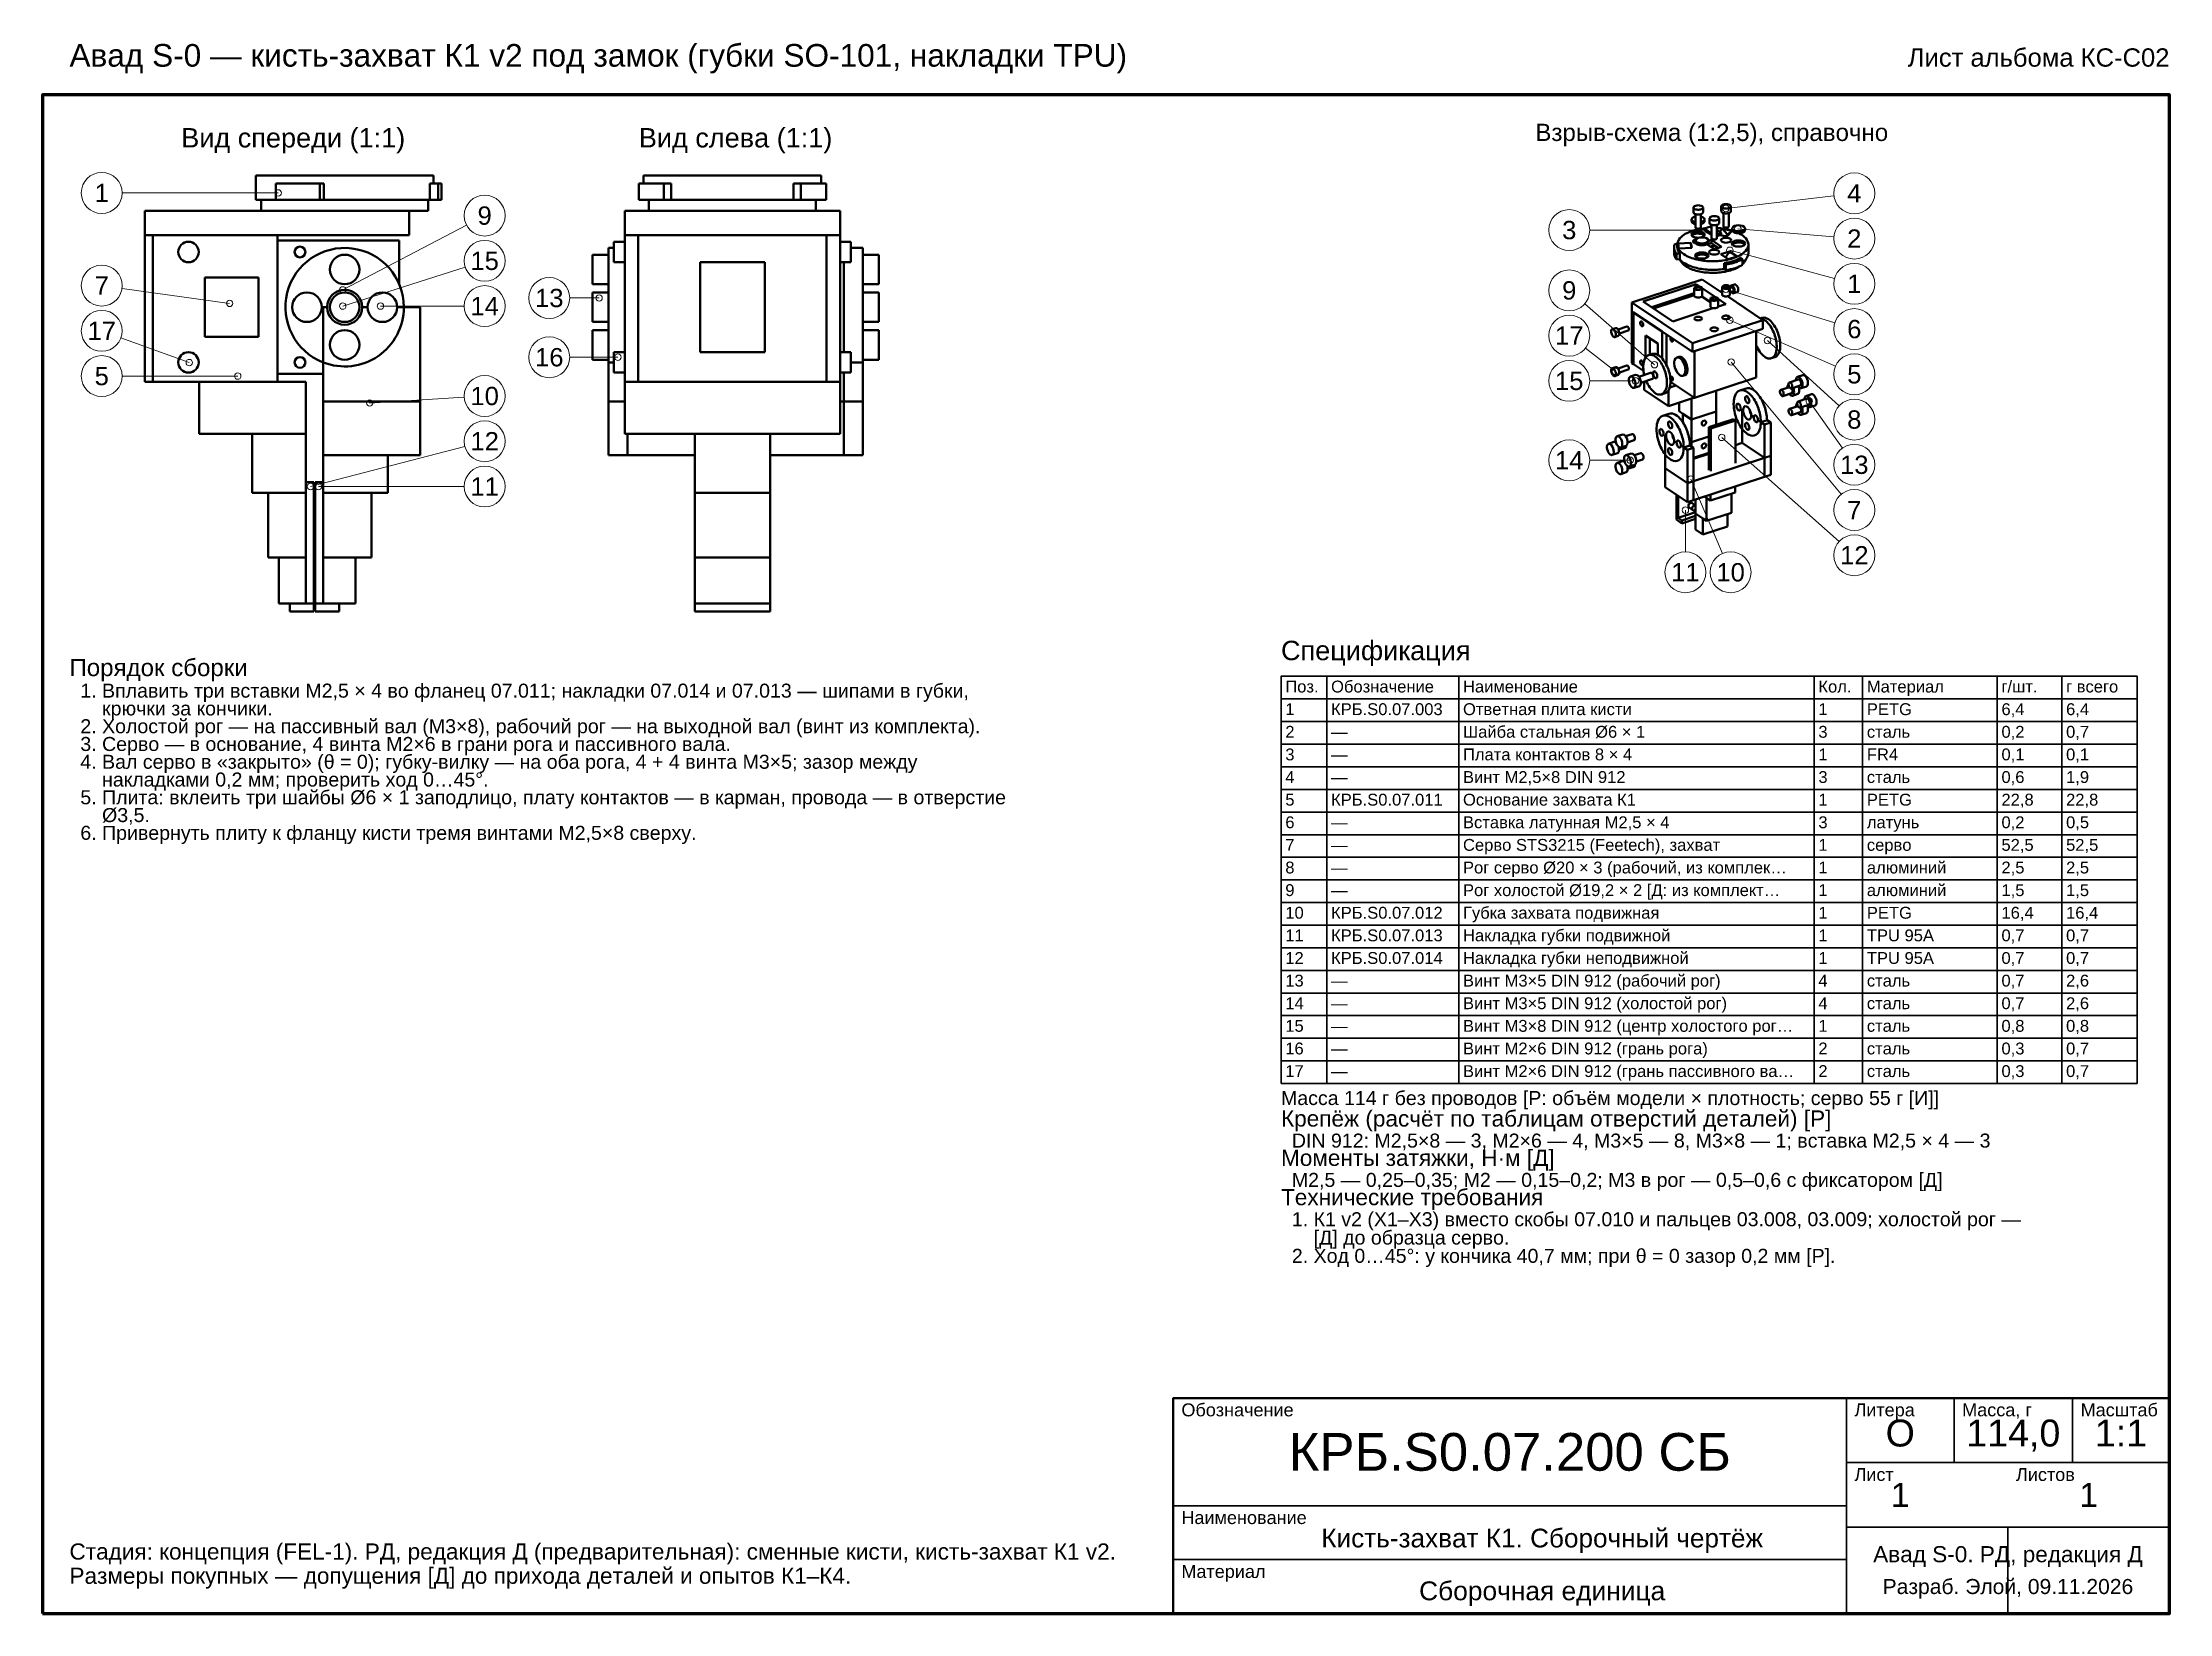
# Model space of a CAD drawing. Header units: millimetres. Extents: x 20 to 415, y 5 to 297.
import ezdxf
from ezdxf.enums import TextEntityAlignment as Align

# ---------------------------------------------------------------- set-up
doc = ezdxf.new("R2010")
doc.units = ezdxf.units.MM
for name, color, linetype, lineweight in [('КОНТУР', 7, 'Continuous', 50), ('РАЗМЕРЫ', 5, 'Continuous', 18), ('РАМКА', 7, 'Continuous', 70), ('ТАБЛИЦА', 7, 'Continuous', 35), ('ТЕКСТ', 7, 'Continuous', 25)]:
    doc.layers.add(name, color=color, linetype=linetype, lineweight=lineweight)
doc.styles.add('GOST', font='arial.ttf')

msp = doc.modelspace()

# ---------------------------------------------------------------- texts
at = {"layer": 'ТЕКСТ', "style": 'GOST'}
for s, height, p in [('Авад S-0 — кисть-захват К1 v2 под замок (губки SO-101, накладки TPU)', 4.2, (25, 292.2)), ('Спецификация', 3.6, (250, 182)), ('Порядок сборки', 3.2, (25, 179.04)), ('  1. Вплавить три вставки M2,5 × 4 во фланец 07.011; накладки 07.014 и 07.013 — шипами в губки,', 2.6, (25, 175.04)), ('Поз.', 2.2, (250.8, 176)), ('Обозначение', 2.2, (259.3, 176)), ('Наименование', 2.2, (283.8, 176)), ('Кол.', 2.2, (349.8, 176)), ('Материал', 2.2, (358.8, 176)), ('г/шт.', 2.2, (383.8, 176)), ('1', 2.2, (250.8, 171.8)), ('КРБ.S0.07.003', 2.2, (259.3, 171.8)), ('Ответная плита кисти', 2.2, (283.8, 171.8)), ('1', 2.2, (349.8, 171.8)), ('PETG', 2.2, (358.8, 171.8)), ('6,4', 2.2, (383.8, 171.8)), ('6,4', 2.2, (395.8, 171.8)), ('г всего', 2.2, (395.8, 176)), ('  2. Холостой рог — на пассивный вал (M3×8), рабочий рог — на выходной вал (винт из комплекта).', 2.6, (25, 168.44)), ('      крючки за кончики.', 2.6, (25, 171.74)), ('Шайба стальная Ø6 × 1', 2.2, (283.8, 167.6)), ('  3. Серво — в основание, 4 винта M2×6 в грани рога и пассивного вала.', 2.6, (25, 165.14)), ('2', 2.2, (250.8, 167.6)), ('—', 2.2, (259.3, 167.6)), ('3', 2.2, (349.8, 167.6)), ('сталь', 2.2, (358.8, 167.6)), ('0,2', 2.2, (383.8, 167.6)), ('0,7', 2.2, (395.8, 167.6)), ('  4. Вал серво в «закрыто» (θ = 0); губку-вилку — на оба рога, 4 + 4 винта M3×5; зазор между', 2.6, (25, 161.84)), ('3', 2.2, (250.8, 163.4)), ('—', 2.2, (259.3, 163.4)), ('Плата контактов 8 × 4', 2.2, (283.8, 163.4)), ('1', 2.2, (349.8, 163.4)), ('FR4', 2.2, (358.8, 163.4)), ('0,1', 2.2, (383.8, 163.4)), ('0,1', 2.2, (395.8, 163.4)), ('  5. Плита: вклеить три шайбы Ø6 × 1 заподлицо, плату контактов — в карман, провода — в отверстие', 2.6, (25, 155.24)), ('      накладками 0,2 мм; проверить ход 0…45°.', 2.6, (25, 158.54)), ('4', 2.2, (250.8, 159.2)), ('—', 2.2, (259.3, 159.2)), ('Винт M2,5×8 DIN 912', 2.2, (283.8, 159.2)), ('3', 2.2, (349.8, 159.2)), ('сталь', 2.2, (358.8, 159.2)), ('0,6', 2.2, (383.8, 159.2)), ('1,9', 2.2, (395.8, 159.2)), ('      Ø3,5.', 2.6, (25, 151.94)), ('5', 2.2, (250.8, 155)), ('КРБ.S0.07.011', 2.2, (259.3, 155)), ('Основание захвата К1', 2.2, (283.8, 155)), ('1', 2.2, (349.8, 155)), ('PETG', 2.2, (358.8, 155)), ('22,8', 2.2, (383.8, 155)), ('22,8', 2.2, (395.8, 155)), ('  6. Привернуть плиту к фланцу кисти тремя винтами M2,5×8 сверху.', 2.6, (25, 148.64)), ('6', 2.2, (250.8, 150.8)), ('—', 2.2, (259.3, 150.8)), ('Вставка латунная M2,5 × 4', 2.2, (283.8, 150.8)), ('3', 2.2, (349.8, 150.8)), ('латунь', 2.2, (358.8, 150.8)), ('0,2', 2.2, (383.8, 150.8)), ('0,5', 2.2, (395.8, 150.8)), ('7', 2.2, (250.8, 146.6)), ('—', 2.2, (259.3, 146.6)), ('Серво STS3215 (Feetech), захват', 2.2, (283.8, 146.6)), ('1', 2.2, (349.8, 146.6)), ('серво', 2.2, (358.8, 146.6)), ('52,5', 2.2, (383.8, 146.6)), ('52,5', 2.2, (395.8, 146.6)), ('8', 2.2, (250.8, 142.4)), ('—', 2.2, (259.3, 142.4)), ('Рог серво Ø20 × 3 (рабочий, из комплек…', 2.2, (283.8, 142.4)), ('1', 2.2, (349.8, 142.4)), ('алюминий', 2.2, (358.8, 142.4)), ('2,5', 2.2, (383.8, 142.4)), ('2,5', 2.2, (395.8, 142.4)), ('9', 2.2, (250.8, 138.2)), ('—', 2.2, (259.3, 138.2)), ('Рог холостой Ø19,2 × 2 [Д: из комплект…', 2.2, (283.8, 138.2)), ('1', 2.2, (349.8, 138.2)), ('алюминий', 2.2, (358.8, 138.2)), ('1,5', 2.2, (383.8, 138.2)), ('1,5', 2.2, (395.8, 138.2)), ('10', 2.2, (250.8, 134)), ('КРБ.S0.07.012', 2.2, (259.3, 134)), ('Губка захвата подвижная', 2.2, (283.8, 134)), ('1', 2.2, (349.8, 134)), ('PETG', 2.2, (358.8, 134)), ('16,4', 2.2, (383.8, 134)), ('16,4', 2.2, (395.8, 134)), ('11', 2.2, (250.8, 129.8)), ('КРБ.S0.07.013', 2.2, (259.3, 129.8)), ('Накладка губки подвижной', 2.2, (283.8, 129.8)), ('1', 2.2, (349.8, 129.8)), ('TPU 95A', 2.2, (358.8, 129.8)), ('0,7', 2.2, (383.8, 129.8)), ('0,7', 2.2, (395.8, 129.8)), ('12', 2.2, (250.8, 125.6)), ('КРБ.S0.07.014', 2.2, (259.3, 125.6)), ('Накладка губки неподвижной', 2.2, (283.8, 125.6)), ('1', 2.2, (349.8, 125.6)), ('TPU 95A', 2.2, (358.8, 125.6)), ('0,7', 2.2, (383.8, 125.6)), ('0,7', 2.2, (395.8, 125.6)), ('13', 2.2, (250.8, 121.4)), ('Винт M3×5 DIN 912 (рабочий рог)', 2.2, (283.8, 121.4)), ('4', 2.2, (349.8, 121.4)), ('сталь', 2.2, (358.8, 121.4)), ('0,7', 2.2, (383.8, 121.4)), ('2,6', 2.2, (395.8, 121.4)), ('14', 2.2, (250.8, 117.2)), ('—', 2.2, (259.3, 121.4)), ('Винт M3×5 DIN 912 (холостой рог)', 2.2, (283.8, 117.2)), ('4', 2.2, (349.8, 117.2)), ('сталь', 2.2, (358.8, 117.2)), ('0,7', 2.2, (383.8, 117.2)), ('2,6', 2.2, (395.8, 117.2)), ('15', 2.2, (250.8, 113)), ('—', 2.2, (259.3, 117.2)), ('Винт M3×8 DIN 912 (центр холостого рог…', 2.2, (283.8, 113)), ('1', 2.2, (349.8, 113)), ('сталь', 2.2, (358.8, 113)), ('0,8', 2.2, (383.8, 113)), ('0,8', 2.2, (395.8, 113)), ('16', 2.2, (250.8, 108.8)), ('—', 2.2, (259.3, 113)), ('Винт M2×6 DIN 912 (грань рога)', 2.2, (283.8, 108.8)), ('2', 2.2, (349.8, 108.8)), ('0,3', 2.2, (383.8, 108.8)), ('0,7', 2.2, (395.8, 108.8)), ('17', 2.2, (250.8, 104.6)), ('—', 2.2, (259.3, 108.8)), ('Винт M2×6 DIN 912 (грань пассивного ва…', 2.2, (283.8, 104.6)), ('2', 2.2, (349.8, 104.6)), ('сталь', 2.2, (358.8, 108.8)), ('0,3', 2.2, (383.8, 104.6)), ('0,7', 2.2, (395.8, 104.6)), ('—', 2.2, (259.3, 104.6)), ('сталь', 2.2, (358.8, 104.6)), ('Масса 114 г без проводов [Р: объём модели × плотность; серво 55 г [И]]', 2.6, (250, 99.4)), ('Крепёж (расчёт по таблицам отверстий деталей) [Р]', 3, (250, 95.4)), ('Моменты затяжки, Н·м [Д]', 3, (250, 88.1)), ('  DIN 912: M2,5×8 — 3, M2×6 — 4, M3×5 — 8, M3×8 — 1; вставка M2,5 × 4 — 3', 2.6, (250, 91.5)), ('  M2,5 — 0,25–0,35; M2 — 0,15–0,2; M3 в рог — 0,5–0,6 с фиксатором [Д]', 2.6, (250, 84.2)), ('Технические требования', 3, (250, 80.8)), ('  1. К1 v2 (Х1–Х3) вместо скобы 07.010 и пальцев 03.008, 03.009; холостой рог —', 2.6, (250, 76.9)), ('      [Д] до образца серво.', 2.6, (250, 73.5)), ('  2. Ход 0…45°: у кончика 40,7 мм; при θ = 0 зазор 0,2 мм [Р].', 2.6, (250, 70.1)), ('Обозначение', 2.4, (231.5, 41.6)), ('Литера', 2.4, (356.5, 41.6)), ('Масса, г', 2.4, (376.5, 41.6)), ('Масштаб', 2.4, (398.5, 41.6)), ('Лист', 2.4, (356.5, 29.6)), ('Листов', 2.4, (386.5, 29.6)), ('Наименование', 2.4, (231.5, 21.6)), ('Стадия: концепция (FEL-1). РД, редакция Д (предварительная): сменные кисти, кисть-захват К1 v2.', 3, (25, 15)), ('Размеры покупных — допущения [Д] до прихода деталей и опытов К1–К4.', 3, (25, 10.5)), ('Материал', 2.4, (231.5, 11.6))]:
    msp.add_text(s, height=height, dxfattribs=at).set_placement(p)
msp.add_text('Лист альбома КС-С02', height=3.4, dxfattribs=at).set_placement((415, 292.2), align=Align.RIGHT)
for s, height, p in [('Вид спереди (1:1)', 3.6, (66.56, 279)), ('Вид слева (1:1)', 3.6, (148.71, 279)), ('Взрыв-схема (1:2,5), справочно', 3.2, (330, 280)), ('1', 3.4, (31, 268.75)), ('4', 3.4, (356.47, 268.68)), ('9', 3.4, (102.11, 264.55)), ('3', 3.4, (303.53, 261.86)), ('2', 3.4, (356.47, 260.28)), ('15', 3.4, (102.11, 256.15)), ('7', 3.4, (31, 251.55)), ('1', 3.4, (356.47, 251.88)), ('14', 3.4, (102.11, 247.75)), ('13', 3.4, (114.11, 249.25)), ('9', 3.4, (303.53, 250.66)), ('6', 3.4, (356.47, 243.48)), ('17', 3.4, (31, 243.15)), ('17', 3.4, (303.53, 242.26)), ('16', 3.4, (114.11, 238.25)), ('5', 3.4, (31, 234.75)), ('15', 3.4, (303.53, 233.86)), ('5', 3.4, (356.47, 235.08)), ('10', 3.4, (102.11, 231.05)), ('8', 3.4, (356.47, 226.68)), ('12', 3.4, (102.11, 222.65)), ('14', 3.4, (303.53, 219.11)), ('13', 3.4, (356.47, 218.28)), ('11', 3.4, (102.11, 214.25)), ('7', 3.4, (356.47, 209.88)), ('12', 3.4, (356.47, 201.48)), ('11', 3.4, (325.1, 198.32)), ('10', 3.4, (333.5, 198.32)), ('О', 5, (365, 38.5)), ('114,0', 5, (386, 38.5)), ('1:1', 5, (406, 38.5)), ('КРБ.S0.07.200 СБ', 7, (292.5, 35)), ('1', 4.5, (365, 27)), ('1', 4.5, (400, 27)), ('Кисть-захват К1. Сборочный чертёж', 3.4759, (298.5, 19)), ('Авад S-0. РД, редакция Д', 3, (385, 16)), ('Сборочная единица', 3.5, (298.5, 9.2)), ('Разраб. Элой, 09.11.2026', 2.8, (385, 10))]:
    msp.add_text(s, height=height, dxfattribs=at).set_placement(p, align=Align.MIDDLE_CENTER)

# ---------------------------------------------------------------- linework, layer by layer
at = {"layer": 'КОНТУР'}
for p, q in [((59.61, 272), (59.61, 267.5)), ((63.35, 270.5), (63.35, 267.5)), ((71.49, 270.5), (72.27, 270.5)), ((71.49, 270.5), (71.49, 267.5)), ((72.27, 270.5), (72.27, 267.5)), ((93.49, 270.5), (91.93, 270.5)), ((91.93, 270.5), (91.93, 267.5)), ((92.61, 270.5), (92.61, 272)), ((93.49, 270.5), (93.49, 267.5)), ((94.11, 267.5), (94.11, 270.5)), ((130.71, 270.5), (130.71, 267.5)), ((131.61, 272), (131.61, 270.5)), ((135.41, 270.5), (136.76, 270.5)), ((135.41, 270.5), (135.41, 267.5)), ((136.76, 270.5), (136.76, 267.5)), ((159.46, 270.5), (159.46, 267.5)), ((160.81, 270.5), (159.46, 270.5)), ((160.81, 270.5), (160.81, 267.5)), ((164.61, 272), (164.61, 270.5)), ((165.51, 270.5), (165.51, 267.5)), ((39, 260.91), (39, 265.4)), ((39, 265.4), (88.11, 265.4)), ((60.61, 267.5), (60.61, 265.4)), ((71.49, 267.5), (72.27, 267.5)), ((88.11, 260.9), (88.11, 265.4)), ((91.61, 265.4), (91.61, 267.5)), ((93.49, 267.5), (91.93, 267.5)), ((168.11, 265.4), (128.11, 265.4)), ((128.11, 260.91), (128.11, 265.4)), ((132.61, 267.5), (132.61, 265.4)), ((135.41, 267.5), (136.76, 267.5)), ((160.81, 267.5), (159.46, 267.5)), ((163.61, 267.5), (163.61, 265.4)), ((168.11, 260.91), (168.11, 265.4)), ((326.58, 266.05), (326.58, 265.17)), ((326.98, 264.81), (326.98, 262.34)), ((327.98, 264.81), (327.98, 262.34)), ((328.38, 266.05), (328.38, 265.17)), ((331.75, 266.26), (331.75, 265.38)), ((332.15, 265.03), (332.15, 262.55)), ((333.15, 265.03), (333.15, 262.55)), ((333.55, 266.26), (333.55, 265.38)), ((39, 260.9), (39, 260.91)), ((39, 260.91), (40.5, 260.91)), ((39, 233.67), (39, 260.9)), ((39, 260.9), (40.5, 260.9)), ((40.5, 260.91), (63.61, 260.91)), ((40.5, 260.9), (40.5, 260.91)), ((40.5, 260.9), (63.61, 260.9)), ((40.5, 233.67), (40.5, 260.9)), ((63.61, 260.9), (63.61, 260.91)), ((63.61, 260.9), (88.11, 260.9)), ((63.61, 233.68), (63.61, 260.9)), ((130.61, 260.91), (128.11, 260.91)), ((128.11, 260.9), (128.11, 260.91)), ((130.61, 260.9), (128.11, 260.9)), ((128.11, 233.67), (128.11, 260.9)), ((165.61, 260.91), (130.61, 260.91)), ((130.61, 260.9), (130.61, 260.91)), ((165.61, 260.9), (130.61, 260.9)), ((130.61, 233.67), (130.61, 260.9)), ((168.11, 260.91), (165.61, 260.91)), ((165.61, 260.9), (165.61, 260.91)), ((168.11, 260.9), (165.61, 260.9)), ((165.61, 233.67), (165.61, 260.9)), ((168.11, 260.9), (168.11, 260.91)), ((168.11, 233.67), (168.11, 260.9)), ((326.24, 263.84), (326.24, 263.48)), ((328.62, 262.14), (329.93, 262.58)), ((328.62, 261.79), (328.62, 262.14)), ((328.62, 262.14), (329.96, 261.25)), ((328.62, 261.79), (329.96, 260.9)), ((328.64, 263.84), (328.64, 263.48)), ((329.56, 264.05), (329.56, 263.17)), ((329.93, 262.58), (329.96, 262.56)), ((329.96, 262.82), (329.96, 260.34)), ((330.96, 262.82), (330.96, 260.34)), ((330.96, 261.89), (331.77, 261.34)), ((330.96, 261.08), (331.77, 261.34)), ((330.96, 260.72), (331.77, 260.99)), ((331.36, 264.05), (331.36, 263.17)), ((332, 262.09), (331.46, 261.55)), ((331.59, 260.93), (332.79, 260.67)), ((331.77, 260.99), (331.77, 261.34)), ((332, 262.09), (333.81, 261.69)), ((332, 262.09), (332.9, 261.01)), ((332.61, 260.71), (332.9, 261.01)), ((332.79, 260.67), (333.81, 261.69)), ((332.9, 261.01), (333.81, 261.69)), ((333.78, 262.19), (333.78, 261.83)), ((336.18, 262.19), (336.18, 261.83)), ((86.22, 259.9), (63.61, 259.9)), ((86.22, 259.9), (86.22, 251.87)), ((125.11, 257.29), (122.11, 257.29)), ((125.11, 258.54), (126.11, 258.54)), ((128.11, 259.69), (126.11, 259.69)), ((168.11, 259.69), (170.11, 259.69)), ((170.11, 258.54), (172.31, 258.54)), ((172.31, 257.29), (175.31, 257.29)), ((323, 258.64), (323, 257.58)), ((323.11, 259.23), (323.6, 259.25)), ((323.44, 257.47), (324.06, 257.5)), ((323.44, 257.47), (323.44, 256.41)), ((323.6, 259.17), (323.6, 258.64)), ((326.12, 259.47), (323.73, 259.37)), ((323.91, 258.44), (323.73, 259.37)), ((323.91, 258.44), (326.3, 258.53)), ((324.06, 257.5), (324.06, 256.44)), ((326.3, 258.53), (326.12, 259.47)), ((326.19, 258.53), (326.12, 259.47)), ((326.97, 259.95), (326.97, 259.6)), ((330.45, 258.31), (329.08, 259.23)), ((329.17, 259.17), (329.94, 259.42)), ((329.37, 259.83), (329.94, 260.02)), ((329.37, 259.95), (329.37, 259.6)), ((331.83, 258.76), (329.94, 260.02)), ((329.94, 259.42), (329.94, 260.02)), ((329.94, 259.42), (331.22, 258.56)), ((330.45, 258.31), (331.83, 258.76)), ((333.31, 257.9), (331.67, 257.36)), ((331.67, 257.36), (333.05, 256.44)), ((333.31, 257.9), (332.52, 256.79)), ((334.69, 256.97), (333.05, 256.44)), ((334.69, 256.97), (333.31, 257.9)), ((336.8, 259.17), (336.8, 257.58)), ((50.11, 253.04), (60.11, 253.04)), ((50.11, 253.04), (50.11, 242.04)), ((60.11, 253.04), (60.11, 242.04)), ((128.11, 255.89), (126.11, 255.89)), ((142.11, 239.18), (142.11, 255.9)), ((142.11, 255.9), (154.11, 255.9)), ((154.11, 239.18), (154.11, 255.9)), ((168.11, 255.89), (170.11, 255.89)), ((323.44, 256.41), (324.06, 256.44)), ((332.64, 255.46), (332.29, 255.7)), ((332.29, 255.7), (332.29, 254.64)), ((332.64, 254.4), (332.29, 254.64)), ((332.64, 255.46), (332.64, 254.4)), ((335.72, 256.47), (335.37, 256.71)), ((335.72, 256.47), (335.72, 255.41)), ((125.11, 251.79), (122.11, 251.79)), ((125.11, 250.29), (122.11, 250.29)), ((172.31, 251.79), (175.31, 251.79)), ((172.31, 250.29), (175.31, 250.29)), ((315.13, 248.38), (328.24, 252.69)), ((317.25, 248.6), (327.08, 251.83)), ((318.84, 247.53), (326.76, 250.13)), ((319.17, 247.31), (326.76, 249.8)), ((326.76, 251.07), (326.76, 249.66)), ((327.73, 251.39), (327.08, 251.83)), ((327.08, 251.36), (327.08, 251.83)), ((329.74, 248.46), (328.14, 249.53)), ((330.71, 249.39), (328.2, 251.08)), ((328.2, 251.07), (328.2, 249.66)), ((328.24, 252.69), (331.93, 250.21)), ((329.74, 249.07), (329.74, 247.66)), ((332.59, 248.13), (331.18, 249.08)), ((331.18, 249.07), (331.18, 247.66)), ((331.93, 250.64), (331.73, 250.57)), ((331.93, 251.29), (331.93, 249.87)), ((332.91, 249.56), (339.5, 245.14)), ((333.37, 251.29), (333.37, 249.87)), ((333.7, 251.22), (333.37, 251.11)), ((333.95, 250.46), (333.37, 250.27)), ((333.59, 251.56), (334.24, 251.78)), ((334.06, 250.12), (334.72, 250.33)), ((72.11, 237.29), (72.11, 247.54)), ((72.11, 247.54), (72.86, 247.54)), ((79.36, 247.54), (80.36, 247.54)), ((85.86, 247.54), (87.11, 247.54)), ((87.11, 247.54), (90.11, 247.54)), ((90.11, 230.04), (90.11, 247.54)), ((315.13, 246.8), (315.13, 248.38)), ((315.13, 248.38), (326.4, 240.83)), ((315.13, 246.79), (315.13, 246.8)), ((315.13, 246.8), (315.47, 246.56)), ((315.13, 237.17), (315.13, 246.79)), ((315.13, 246.79), (315.47, 246.56)), ((315.47, 246.56), (320.78, 243.01)), ((315.47, 246.56), (315.47, 246.56)), ((315.47, 246.56), (320.78, 243.01)), ((315.47, 236.94), (315.47, 246.56)), ((322.76, 244.9), (317.25, 248.6)), ((322.76, 244.9), (330.19, 247.35)), ((326.4, 240.83), (339.5, 245.14)), ((331.18, 247.67), (332.59, 248.13)), ((339.02, 245.46), (339.32, 245.56)), ((339.5, 243.55), (339.5, 245.14)), ((50.11, 242.04), (60.11, 242.04)), ((125.11, 244.79), (122.11, 244.79)), ((125.11, 243.29), (122.11, 243.29)), ((172.31, 244.79), (175.31, 244.79)), ((172.31, 243.29), (175.31, 243.29)), ((312.17, 243.66), (311.51, 243.44)), ((312.64, 242.21), (311.98, 242)), ((312.59, 243.42), (314.24, 243.96)), ((312.84, 242.66), (314.49, 243.2)), ((317.68, 242.31), (319.97, 240.77)), ((317.68, 242.31), (317.68, 238.42)), ((318.5, 241.76), (318.5, 238.71)), ((320.78, 243.01), (326.4, 239.24)), ((320.78, 243.01), (320.78, 243.01)), ((320.78, 238.03), (320.78, 243.01)), ((321.59, 236.78), (321.59, 242.46)), ((326.4, 239.24), (339.5, 243.55)), ((338.25, 243.13), (338.25, 234.48)), ((72.11, 230.04), (72.11, 237.29)), ((125.11, 237.79), (122.11, 237.79)), ((125.11, 237.29), (126.11, 237.29)), ((125.11, 230.04), (125.11, 237.29)), ((128.11, 239.19), (126.11, 239.19)), ((142.11, 239.18), (154.11, 239.18)), ((168.11, 239.19), (170.11, 239.19)), ((170.11, 237.29), (172.31, 237.29)), ((172.31, 237.79), (175.31, 237.79)), ((172.31, 230.04), (172.31, 237.29)), ((315.13, 237.17), (315.47, 236.94)), ((317.68, 238.42), (318.09, 238.56)), ((317.68, 238.42), (317.81, 238.33)), ((318.94, 238.86), (318.28, 238.64)), ((319.97, 240.77), (319.97, 238.7)), ((323.51, 238.22), (323.9, 238.34)), ((326.4, 239.24), (326.4, 240.83)), ((326.78, 239.36), (326.78, 230.71)), ((341.06, 238.05), (341.72, 238.26)), ((39, 233.67), (40.5, 233.67)), ((40.5, 233.67), (49.11, 233.67)), ((49.11, 233.68), (63.61, 233.68)), ((49.11, 233.67), (49.11, 233.68)), ((49.11, 224.04), (49.11, 233.67)), ((49.11, 233.67), (63.61, 233.67)), ((72.11, 235.18), (63.61, 235.18)), ((63.61, 233.68), (68.91, 233.68)), ((63.61, 233.67), (63.61, 233.68)), ((68.91, 224.04), (68.91, 233.68)), ((128.11, 235.39), (126.11, 235.39)), ((130.61, 233.67), (128.11, 233.67)), ((128.11, 224.04), (128.11, 233.67)), ((165.61, 233.67), (130.61, 233.67)), ((168.11, 233.67), (165.61, 233.67)), ((168.11, 235.39), (170.11, 235.39)), ((168.11, 224.04), (168.11, 233.67)), ((168.81, 230.04), (168.81, 235.39)), ((312.17, 236.42), (311.51, 236.2)), ((312.64, 234.97), (311.98, 234.76)), ((312.59, 236.18), (314.24, 236.72)), ((312.84, 235.42), (314.49, 235.96)), ((315.86, 234.96), (314.88, 234.64)), ((315.47, 236.94), (317.33, 235.7)), ((316.46, 234.63), (318.64, 235.35)), ((316.84, 233.49), (319.01, 234.21)), ((317.45, 234.96), (317.45, 235.06)), ((317.45, 232.22), (317.45, 233.7)), ((326.78, 230.71), (322.34, 233.69)), ((324.63, 234.8), (325.02, 234.92)), ((326.78, 230.71), (338.25, 234.48)), ((346.06, 234.12), (344.43, 233.58)), ((345.91, 234.6), (346.89, 234.92)), ((72.11, 220.04), (72.11, 230.04)), ((72.11, 230.04), (90.11, 230.04)), ((90.11, 220.04), (90.11, 230.04)), ((128.11, 230.04), (125.11, 230.04)), ((125.11, 220.04), (125.11, 230.04)), ((168.81, 230.04), (168.11, 230.04)), ((168.81, 220.04), (168.81, 230.04)), ((172.31, 230.04), (168.81, 230.04)), ((172.31, 220.04), (172.31, 230.04)), ((316.55, 232.87), (315.57, 232.55)), ((317.45, 232.22), (321.99, 229.17)), ((321.34, 231.56), (320.68, 231.35)), ((321.99, 229.17), (321.99, 232.14)), ((321.99, 229.17), (326.25, 230.57)), ((322.2, 232.65), (323.34, 233.02)), ((323.96, 228.22), (323.96, 229.82)), ((326.25, 230.58), (326.75, 230.74)), ((326.25, 230.57), (326.75, 230.74)), ((326.25, 230.57), (326.25, 230.58)), ((326.25, 226.69), (326.25, 230.57)), ((330.84, 228.19), (330.84, 232.05)), ((336.36, 232.46), (335.21, 232.08)), ((344.42, 232.71), (342.82, 232.19)), ((344.83, 231.59), (343.2, 231.05)), ((346.02, 229.16), (344.43, 228.64)), ((346.44, 232.98), (344.8, 232.44)), ((344.99, 231.11), (345.97, 231.44)), ((347.67, 230.57), (346.03, 230.04)), ((348.05, 229.43), (346.41, 228.9)), ((346.6, 232.51), (347.58, 232.83)), ((347.51, 231.05), (348.5, 231.37)), ((348.2, 228.96), (349.18, 229.28)), ((322.04, 227.75), (320.89, 227.38)), ((323.96, 228.22), (324.65, 227.76)), ((324.65, 227.76), (326.25, 226.69)), ((324.65, 226.14), (324.65, 227.76)), ((326.25, 226.69), (330.84, 228.19)), ((326.25, 222.45), (326.25, 226.69)), ((329.46, 225.24), (334.05, 226.75)), ((329.46, 225.24), (329.81, 225.01)), ((329.46, 217.3), (329.46, 225.24)), ((329.81, 225.01), (334.39, 226.52)), ((330.84, 225.69), (330.84, 228.19)), ((334.05, 226.75), (334.39, 226.52)), ((334.39, 218.57), (334.39, 226.52)), ((335.67, 228.52), (335.84, 228.4)), ((335.67, 224.9), (335.67, 228.52)), ((337.33, 227.4), (337.8, 227.09)), ((338.58, 226.57), (339.11, 226.21)), ((339.11, 226.21), (340.26, 226.59)), ((339.11, 226.21), (339.8, 225.75)), ((339.8, 225.75), (340.94, 226.13)), ((339.8, 219.57), (339.8, 225.75)), ((340.26, 226.59), (340.94, 226.13)), ((340.94, 219.95), (340.94, 226.13)), ((346.44, 228.04), (344.8, 227.5)), ((346.6, 227.56), (347.58, 227.89)), ((49.11, 224.04), (68.91, 224.04)), ((58.91, 213.04), (58.91, 224.04)), ((68.91, 213.04), (68.91, 224.04)), ((168.11, 224.04), (128.11, 224.04)), ((128.61, 220.04), (128.61, 224.04)), ((141.11, 213.04), (141.11, 224.04)), ((155.11, 213.04), (155.11, 224.04)), ((311.8, 222.52), (310.82, 222.19)), ((313.4, 223.91), (312.42, 223.59)), ((312.77, 221.05), (313.97, 221.44)), ((314.09, 221.82), (313.11, 221.5)), ((314, 223.58), (315.2, 223.98)), ((314.38, 222.44), (315.57, 222.84)), ((321.35, 220.19), (321.35, 223.81)), ((321.35, 223.81), (321.52, 223.7)), ((323.01, 222.7), (323.48, 222.38)), ((324.26, 221.86), (324.79, 221.5)), ((324.79, 221.5), (325.94, 221.88)), ((324.79, 221.5), (325.48, 221.04)), ((325.48, 221.04), (326.63, 221.42)), ((325.89, 222.69), (326.25, 222.45)), ((325.94, 221.88), (326.63, 221.42)), ((326.25, 222.45), (329.46, 223.5)), ((326.25, 221.67), (326.25, 222.45)), ((326.63, 215.24), (326.63, 221.42)), ((329.81, 217.07), (329.81, 225.01)), ((334.39, 221.92), (335.67, 222.34)), ((335.67, 222.34), (335.67, 224.9)), ((335.67, 222.34), (339.8, 219.57)), ((72.11, 213.04), (72.11, 220.04)), ((72.11, 220.04), (90.11, 220.04)), ((84.11, 213.04), (84.11, 220.04)), ((128.61, 220.04), (125.11, 220.04)), ((141.11, 220.04), (128.61, 220.04)), ((168.81, 220.04), (155.11, 220.04)), ((172.31, 220.04), (168.81, 220.04)), ((312.49, 220.43), (311.5, 220.1)), ((313.4, 218.97), (312.42, 218.65)), ((315.01, 220.36), (314.03, 220.04)), ((314.38, 217.5), (315.57, 217.89)), ((315.7, 218.27), (314.71, 217.95)), ((315.61, 220.04), (316.8, 220.43)), ((315.98, 218.9), (317.18, 219.29)), ((321.35, 217.63), (321.35, 220.19)), ((321.35, 214.1), (321.35, 217.63)), ((321.35, 217.63), (325.48, 214.86)), ((325.48, 214.86), (325.48, 221.04)), ((326.63, 219.57), (329.46, 220.5)), ((326.63, 219.37), (329.46, 220.3)), ((326.63, 215.24), (339.8, 219.57)), ((339.8, 219.57), (340.94, 219.95)), ((339.8, 216.04), (339.8, 219.57)), ((340.94, 216.41), (340.94, 219.95)), ((68.91, 215.04), (70.41, 215.04)), ((68.91, 192.55), (68.91, 215.04)), ((70.41, 192.55), (70.41, 215.04)), ((70.61, 192.55), (70.61, 215.04)), ((70.61, 215.04), (72.11, 215.04)), ((72.11, 192.55), (72.11, 215.04)), ((314.09, 216.88), (313.11, 216.56)), ((321.35, 214.1), (325.48, 211.33)), ((325.48, 214.86), (326.63, 215.24)), ((325.48, 211.33), (325.48, 214.86)), ((326.63, 211.71), (339.8, 216.04)), ((326.63, 211.71), (326.63, 215.24)), ((334.33, 213.14), (334.33, 214.24)), ((339.8, 216.04), (340.94, 216.41)), ((58.91, 213.04), (61.91, 213.04)), ((61.91, 213.04), (68.91, 213.04)), ((61.91, 201.04), (61.91, 213.04)), ((68.91, 201.04), (68.91, 213.04)), ((72.11, 213.04), (81.11, 213.04)), ((72.11, 201.04), (72.11, 213.04)), ((81.11, 213.04), (84.11, 213.04)), ((81.11, 201.04), (81.11, 213.04)), ((155.11, 213.04), (141.11, 213.04)), ((141.11, 201.04), (141.11, 213.04)), ((155.11, 201.04), (155.11, 213.04)), ((323.43, 208.63), (323.43, 212.71)), ((323.77, 208.4), (323.77, 212.47)), ((326.99, 209.45), (323.77, 208.4)), ((325.48, 211.33), (326.63, 211.71)), ((326.48, 209.86), (325.79, 210.32)), ((326.99, 210.72), (326.35, 211.15)), ((326.99, 209.24), (326.99, 211.83)), ((328.64, 212.37), (329.05, 212.1)), ((329.05, 212.1), (329.74, 211.63)), ((329.05, 207.86), (329.05, 212.1)), ((329.05, 207.86), (333.64, 209.37)), ((329.74, 211.63), (334.33, 213.14)), ((329.74, 211.63), (329.74, 212.73)), ((333.64, 209.37), (333.64, 212.92)), ((323.43, 208.62), (323.43, 208.63)), ((323.43, 208.63), (323.77, 208.4)), ((323.43, 208.62), (323.77, 208.39)), ((323.43, 208.09), (323.43, 208.62)), ((323.43, 208.09), (324.46, 207.4)), ((323.77, 208.39), (323.77, 208.4)), ((323.77, 208.4), (324.46, 207.94)), ((324.46, 207.94), (326.99, 208.77)), ((324.46, 207.4), (326.99, 208.23)), ((324.46, 207.4), (324.46, 207.94)), ((326.99, 209.24), (328.36, 208.32)), ((326.99, 206.24), (326.99, 209.24)), ((326.99, 206.24), (328.36, 205.32)), ((328.36, 208.32), (329.05, 207.86)), ((328.36, 205.32), (328.36, 208.32)), ((328.36, 205.32), (332.95, 206.82)), ((332.95, 206.82), (332.95, 209.14)), ((61.91, 201.04), (63.91, 201.04)), ((63.91, 201.04), (68.91, 201.04)), ((63.91, 192.54), (63.91, 201.04)), ((68.91, 192.54), (68.91, 201.04)), ((72.11, 201.04), (78.11, 201.04)), ((72.11, 192.54), (72.11, 201.04)), ((78.11, 201.04), (81.11, 201.04)), ((78.11, 192.54), (78.11, 201.04)), ((155.11, 201.04), (141.11, 201.04)), ((141.11, 192.54), (141.11, 201.04)), ((155.11, 192.54), (155.11, 201.04)), ((63.91, 192.54), (68.91, 192.54)), ((65.91, 192.55), (68.91, 192.55)), ((65.91, 191.04), (65.91, 192.55)), ((65.91, 191.04), (70.41, 191.04)), ((68.91, 192.55), (70.41, 192.55)), ((68.91, 192.54), (68.91, 192.55)), ((68.91, 192.54), (70.41, 192.54)), ((70.41, 192.54), (70.41, 192.55)), ((70.41, 191.04), (70.41, 192.54)), ((70.61, 192.54), (70.61, 192.55)), ((70.61, 192.55), (72.11, 192.55)), ((70.61, 192.54), (72.11, 192.54)), ((70.61, 191.04), (70.61, 192.54)), ((70.61, 191.04), (75.11, 191.04)), ((72.11, 192.54), (72.11, 192.55)), ((72.11, 192.55), (75.11, 192.55)), ((72.11, 192.54), (78.11, 192.54)), ((75.11, 191.04), (75.11, 192.55)), ((155.11, 192.54), (141.11, 192.54)), ((141.11, 191.04), (141.11, 192.54)), ((155.11, 191.04), (141.11, 191.04)), ((155.11, 191.04), (155.11, 192.54))]:
    msp.add_line(p, q, dxfattribs=at)
for points in [[(59.61, 272), (60.41, 272), (61.22, 272), (62.02, 272), (62.83, 272), (63.63, 272), (64.44, 272), (65.24, 272), (66.05, 272), (66.85, 272), (67.66, 272), (68.46, 272), (69.27, 272), (70.07, 272), (70.88, 272), (71.68, 272), (72.49, 272), (73.29, 272), (74.1, 272), (74.9, 272), (75.71, 272), (76.51, 272), (77.32, 272), (78.12, 272), (78.93, 272), (79.73, 272), (80.54, 272), (81.34, 272), (82.15, 272), (82.95, 272), (83.76, 272), (84.56, 272), (85.37, 272), (86.17, 272), (86.98, 272), (87.78, 272), (88.59, 272), (89.39, 272), (90.2, 272), (91, 272), (91.81, 272), (92.61, 272)], [(63.35, 270.5), (63.82, 270.5), (64.29, 270.5), (64.76, 270.5), (65.23, 270.5), (65.7, 270.5), (66.17, 270.5), (66.64, 270.5), (67.11, 270.5)], [(67.11, 270.5), (67.66, 270.5), (68.21, 270.5), (68.75, 270.5), (69.3, 270.5), (69.85, 270.5), (70.4, 270.5), (70.94, 270.5), (71.49, 270.5)], [(93.49, 270.5), (93.56, 270.5), (93.64, 270.5), (93.72, 270.5), (93.8, 270.5), (93.88, 270.5), (93.95, 270.5), (94.03, 270.5), (94.11, 270.5)], [(130.71, 270.5), (130.94, 270.5), (131.16, 270.5), (131.39, 270.5), (131.62, 270.5), (131.84, 270.5), (132.07, 270.5), (132.3, 270.5), (132.52, 270.5)], [(131.61, 272), (132.41, 272), (133.22, 272), (134.02, 272), (134.83, 272), (135.63, 272), (136.44, 272), (137.24, 272), (138.05, 272), (138.85, 272), (139.66, 272), (140.46, 272), (141.27, 272), (142.07, 272), (142.88, 272), (143.68, 272), (144.49, 272), (145.29, 272), (146.1, 272), (146.9, 272), (147.71, 272), (148.51, 272), (149.32, 272), (150.12, 272), (150.93, 272), (151.73, 272), (152.54, 272), (153.34, 272), (154.15, 272), (154.95, 272), (155.76, 272), (156.56, 272), (157.37, 272), (158.17, 272), (158.98, 272), (159.78, 272), (160.59, 272), (161.39, 272), (162.2, 272), (163, 272), (163.81, 272), (164.61, 272)], [(132.52, 270.5), (132.88, 270.5), (133.24, 270.5), (133.61, 270.5), (133.97, 270.5), (134.33, 270.5), (134.69, 270.5), (135.05, 270.5), (135.41, 270.5)], [(160.81, 270.5), (161.17, 270.5), (161.53, 270.5), (161.89, 270.5), (162.25, 270.5), (162.61, 270.5), (162.98, 270.5), (163.34, 270.5), (163.7, 270.5)], [(163.7, 270.5), (163.92, 270.5), (164.15, 270.5), (164.38, 270.5), (164.6, 270.5), (164.83, 270.5), (165.06, 270.5), (165.28, 270.5), (165.51, 270.5)], [(59.61, 267.5), (60.08, 267.5), (60.55, 267.5), (61.01, 267.5), (61.48, 267.5), (61.95, 267.5), (62.42, 267.5), (62.88, 267.5), (63.35, 267.5)], [(63.35, 267.5), (63.82, 267.5), (64.29, 267.5), (64.76, 267.5), (65.23, 267.5), (65.7, 267.5), (66.17, 267.5), (66.64, 267.5), (67.11, 267.5)], [(67.11, 267.5), (67.66, 267.5), (68.21, 267.5), (68.75, 267.5), (69.3, 267.5), (69.85, 267.5), (70.4, 267.5), (70.94, 267.5), (71.49, 267.5)], [(72.27, 267.5), (73.09, 267.5), (73.91, 267.5), (74.73, 267.5), (75.55, 267.5), (76.37, 267.5), (77.19, 267.5), (78, 267.5), (78.82, 267.5), (79.64, 267.5), (80.46, 267.5), (81.28, 267.5), (82.1, 267.5), (82.92, 267.5), (83.74, 267.5), (84.56, 267.5), (85.37, 267.5), (86.19, 267.5), (87.01, 267.5), (87.83, 267.5), (88.65, 267.5), (89.47, 267.5), (90.29, 267.5), (91.11, 267.5), (91.93, 267.5)], [(88.11, 265.4), (88.55, 265.4), (88.99, 265.4), (89.42, 265.4), (89.86, 265.4), (90.3, 265.4), (90.74, 265.4), (91.17, 265.4), (91.61, 265.4)], [(93.49, 267.5), (93.56, 267.5), (93.64, 267.5), (93.72, 267.5), (93.8, 267.5), (93.88, 267.5), (93.95, 267.5), (94.03, 267.5), (94.11, 267.5)], [(130.71, 267.5), (130.94, 267.5), (131.16, 267.5), (131.39, 267.5), (131.62, 267.5), (131.84, 267.5), (132.07, 267.5), (132.3, 267.5), (132.52, 267.5)], [(132.52, 267.5), (132.88, 267.5), (133.24, 267.5), (133.61, 267.5), (133.97, 267.5), (134.33, 267.5), (134.69, 267.5), (135.05, 267.5), (135.41, 267.5)], [(136.76, 267.5), (137.57, 267.5), (138.38, 267.5), (139.19, 267.5), (140, 267.5), (140.82, 267.5), (141.63, 267.5), (142.44, 267.5), (143.25, 267.5), (144.06, 267.5), (144.87, 267.5), (145.68, 267.5), (146.49, 267.5), (147.3, 267.5), (148.11, 267.5), (148.92, 267.5), (149.73, 267.5), (150.54, 267.5), (151.35, 267.5), (152.16, 267.5), (152.97, 267.5), (153.78, 267.5), (154.59, 267.5), (155.4, 267.5), (156.22, 267.5), (157.03, 267.5), (157.84, 267.5), (158.65, 267.5), (159.46, 267.5)], [(160.81, 267.5), (161.17, 267.5), (161.53, 267.5), (161.89, 267.5), (162.25, 267.5), (162.61, 267.5), (162.98, 267.5), (163.34, 267.5), (163.7, 267.5)], [(163.7, 267.5), (163.92, 267.5), (164.15, 267.5), (164.38, 267.5), (164.6, 267.5), (164.83, 267.5), (165.06, 267.5), (165.28, 267.5), (165.51, 267.5)], [(328.38, 266.05), (328.24, 266.27), (328.01, 266.39), (327.74, 266.45), (327.48, 266.47), (327.21, 266.45), (326.95, 266.39), (326.71, 266.27), (326.58, 266.05)], [(326.58, 266.05), (326.66, 265.87), (326.82, 265.76), (327.01, 265.69), (327.2, 265.65), (327.4, 265.63), (327.6, 265.63), (327.8, 265.65), (327.99, 265.7)], [(326.58, 265.17), (326.66, 264.99), (326.82, 264.88), (327.01, 264.8), (327.2, 264.76), (327.4, 264.74), (327.6, 264.75), (327.8, 264.77), (327.99, 264.82)], [(327.99, 265.7), (328.06, 265.73), (328.12, 265.75), (328.18, 265.78), (328.24, 265.82), (328.29, 265.87), (328.34, 265.92), (328.37, 265.98), (328.38, 266.05)], [(327.99, 264.82), (328.06, 264.84), (328.12, 264.87), (328.18, 264.9), (328.24, 264.94), (328.29, 264.98), (328.34, 265.04), (328.37, 265.1), (328.38, 265.17)], [(333.55, 266.26), (333.42, 266.48), (333.18, 266.6), (332.92, 266.66), (332.65, 266.68), (332.39, 266.66), (332.13, 266.6), (331.89, 266.48), (331.75, 266.26)], [(331.75, 266.26), (331.84, 266.08), (332, 265.97), (332.19, 265.9), (332.38, 265.86), (332.58, 265.84), (332.78, 265.84), (332.98, 265.87), (333.17, 265.91)], [(331.75, 265.38), (331.84, 265.2), (332, 265.09), (332.19, 265.02), (332.38, 264.98), (332.58, 264.96), (332.78, 264.96), (332.98, 264.98), (333.17, 265.03)], [(333.17, 265.91), (333.23, 265.94), (333.3, 265.97), (333.36, 266), (333.42, 266.04), (333.47, 266.08), (333.51, 266.13), (333.54, 266.19), (333.55, 266.26)], [(333.17, 265.03), (333.23, 265.05), (333.3, 265.08), (333.36, 265.11), (333.42, 265.15), (333.47, 265.2), (333.51, 265.25), (333.54, 265.31), (333.55, 265.38)], [(328.77, 262.19), (328.45, 262.15), (328.13, 262.11), (327.81, 262.06), (327.49, 261.99), (327.18, 261.92), (326.87, 261.84), (326.56, 261.75), (326.26, 261.65), (325.95, 261.54), (325.66, 261.42), (325.37, 261.28), (325.08, 261.13), (324.81, 260.96), (324.55, 260.77), (324.3, 260.56), (324.08, 260.33), (323.89, 260.07), (323.73, 259.79), (323.63, 259.49), (323.6, 259.17)], [(326.2, 261.01), (326.22, 261.1), (326.26, 261.19), (326.32, 261.26), (326.39, 261.32), (326.47, 261.37), (326.56, 261.42), (326.64, 261.46), (326.73, 261.49)], [(327.55, 260.43), (327.35, 260.43), (327.15, 260.45), (326.96, 260.48), (326.77, 260.52), (326.58, 260.59), (326.41, 260.69), (326.27, 260.83), (326.2, 261.01)], [(326.98, 264.36), (326.86, 264.33), (326.75, 264.3), (326.63, 264.25), (326.52, 264.2), (326.42, 264.13), (326.34, 264.05), (326.27, 263.95), (326.24, 263.84)], [(326.24, 263.84), (326.27, 263.72), (326.34, 263.62), (326.42, 263.54), (326.52, 263.47), (326.63, 263.42), (326.75, 263.38), (326.86, 263.35), (326.98, 263.32)], [(326.24, 263.48), (326.27, 263.37), (326.34, 263.27), (326.42, 263.19), (326.52, 263.12), (326.63, 263.07), (326.75, 263.03), (326.86, 262.99), (326.98, 262.97)], [(326.27, 260.82), (326.32, 260.87), (326.37, 260.91), (326.42, 260.96), (326.48, 260.99), (326.54, 261.02), (326.6, 261.05), (326.67, 261.08), (326.73, 261.1)], [(326.73, 261.49), (327, 261.56), (327.27, 261.59), (327.55, 261.59), (327.82, 261.57), (328.09, 261.51), (328.35, 261.41), (328.57, 261.26), (328.68, 261.01)], [(326.73, 261.1), (326.97, 261.16), (327.22, 261.2), (327.47, 261.21), (327.72, 261.19), (327.96, 261.15), (328.2, 261.08), (328.43, 260.98), (328.61, 260.82)], [(326.98, 262.34), (327.02, 262.24), (327.11, 262.18), (327.22, 262.14), (327.33, 262.12), (327.44, 262.11), (327.55, 262.11), (327.66, 262.12), (327.76, 262.15)], [(327.76, 262.15), (327.8, 262.16), (327.84, 262.18), (327.87, 262.19), (327.9, 262.21), (327.93, 262.24), (327.95, 262.27), (327.97, 262.3), (327.98, 262.34)], [(328.64, 263.84), (328.62, 263.95), (328.56, 264.04), (328.48, 264.12), (328.39, 264.18), (328.29, 264.24), (328.19, 264.28), (328.09, 264.31), (327.98, 264.34)], [(327.98, 263.33), (328, 263.34), (328.02, 263.34), (328.04, 263.35), (328.06, 263.35), (328.07, 263.36), (328.09, 263.36), (328.11, 263.37), (328.13, 263.38)], [(327.98, 262.98), (328, 262.98), (328.02, 262.99), (328.04, 262.99), (328.06, 263), (328.07, 263.01), (328.09, 263.01), (328.11, 263.02), (328.13, 263.02)], [(328.68, 261.01), (328.66, 260.91), (328.61, 260.82), (328.54, 260.74), (328.46, 260.68), (328.37, 260.62), (328.27, 260.58), (328.17, 260.54), (328.07, 260.51)], [(328.13, 263.38), (328.22, 263.41), (328.3, 263.44), (328.38, 263.49), (328.46, 263.54), (328.53, 263.6), (328.59, 263.67), (328.63, 263.75), (328.64, 263.84)], [(328.13, 263.02), (328.22, 263.05), (328.3, 263.09), (328.38, 263.13), (328.46, 263.18), (328.53, 263.24), (328.59, 263.31), (328.63, 263.39), (328.64, 263.48)], [(331.36, 264.05), (331.22, 264.27), (330.99, 264.39), (330.73, 264.45), (330.46, 264.47), (330.19, 264.45), (329.93, 264.39), (329.69, 264.27), (329.56, 264.05)], [(329.56, 264.05), (329.64, 263.87), (329.8, 263.76), (329.99, 263.69), (330.18, 263.65), (330.38, 263.63), (330.58, 263.63), (330.78, 263.66), (330.97, 263.7)], [(329.56, 263.17), (329.64, 262.99), (329.8, 262.88), (329.99, 262.81), (330.18, 262.76), (330.38, 262.75), (330.58, 262.75), (330.78, 262.77), (330.97, 262.82)], [(333.79, 261.77), (333.44, 261.86), (333.09, 261.95), (332.74, 262.03), (332.39, 262.09), (332.03, 262.14), (331.67, 262.19), (331.32, 262.22), (330.96, 262.24)], [(330.97, 263.7), (331.04, 263.73), (331.1, 263.75), (331.16, 263.79), (331.22, 263.82), (331.27, 263.87), (331.32, 263.92), (331.35, 263.98), (331.36, 264.05)], [(330.97, 262.82), (331.04, 262.84), (331.1, 262.87), (331.16, 262.9), (331.22, 262.94), (331.27, 262.99), (331.32, 263.04), (331.35, 263.1), (331.36, 263.17)], [(332.15, 262.55), (332.2, 262.45), (332.29, 262.39), (332.39, 262.35), (332.5, 262.33), (332.61, 262.32), (332.72, 262.32), (332.83, 262.33), (332.94, 262.36)], [(332.94, 262.36), (332.98, 262.37), (333.01, 262.39), (333.05, 262.41), (333.08, 262.43), (333.11, 262.45), (333.13, 262.48), (333.15, 262.51), (333.15, 262.55)], [(336.18, 262.19), (336, 262.48), (335.68, 262.64), (335.33, 262.73), (334.98, 262.75), (334.62, 262.73), (334.27, 262.64), (333.96, 262.48), (333.78, 262.19)], [(333.78, 262.19), (333.89, 261.95), (334.11, 261.8), (334.35, 261.71), (334.61, 261.65), (334.88, 261.63), (335.14, 261.63), (335.41, 261.66), (335.67, 261.73)], [(333.78, 261.83), (333.89, 261.6), (334.11, 261.45), (334.35, 261.35), (334.61, 261.3), (334.88, 261.27), (335.14, 261.28), (335.41, 261.31), (335.67, 261.37)], [(336.8, 259.17), (336.76, 259.48), (336.66, 259.79), (336.51, 260.07), (336.32, 260.33), (336.1, 260.56), (335.85, 260.76), (335.59, 260.95), (335.32, 261.12), (335.04, 261.27)], [(335.67, 261.73), (335.75, 261.76), (335.84, 261.79), (335.92, 261.84), (335.99, 261.89), (336.06, 261.95), (336.12, 262.02), (336.16, 262.1), (336.18, 262.19)], [(335.67, 261.37), (335.75, 261.4), (335.84, 261.44), (335.92, 261.48), (335.99, 261.53), (336.06, 261.59), (336.12, 261.66), (336.16, 261.75), (336.18, 261.83)], [(122.11, 251.79), (122.11, 252.47), (122.11, 253.16), (122.11, 253.85), (122.11, 254.54), (122.11, 255.22), (122.11, 255.91), (122.11, 256.6), (122.11, 257.29)], [(125.11, 258.54), (125.11, 257.72), (125.11, 256.9), (125.11, 256.08), (125.11, 255.27), (125.11, 254.45), (125.11, 253.63), (125.11, 252.82), (125.11, 252), (125.11, 251.18), (125.11, 250.36), (125.11, 249.55), (125.11, 248.73), (125.11, 247.91), (125.11, 247.09), (125.11, 246.28), (125.11, 245.46), (125.11, 244.64), (125.11, 243.83), (125.11, 243.01), (125.11, 242.19), (125.11, 241.37), (125.11, 240.56), (125.11, 239.74), (125.11, 238.92), (125.11, 238.11), (125.11, 237.29)], [(126.11, 255.89), (126.11, 256.36), (126.11, 256.84), (126.11, 257.31), (126.11, 257.79), (126.11, 258.26), (126.11, 258.74), (126.11, 259.21), (126.11, 259.69)], [(170.11, 259.69), (170.11, 259.21), (170.11, 258.74), (170.11, 258.26), (170.11, 257.79), (170.11, 257.31), (170.11, 256.84), (170.11, 256.36), (170.11, 255.89)], [(172.31, 258.54), (172.31, 257.72), (172.31, 256.9), (172.31, 256.08), (172.31, 255.27), (172.31, 254.45), (172.31, 253.63), (172.31, 252.82), (172.31, 252), (172.31, 251.18), (172.31, 250.36), (172.31, 249.55), (172.31, 248.73), (172.31, 247.91), (172.31, 247.09), (172.31, 246.28), (172.31, 245.46), (172.31, 244.64), (172.31, 243.83), (172.31, 243.01), (172.31, 242.19), (172.31, 241.37), (172.31, 240.56), (172.31, 239.74), (172.31, 238.92), (172.31, 238.11), (172.31, 237.29)], [(175.31, 257.29), (175.31, 256.6), (175.31, 255.91), (175.31, 255.22), (175.31, 254.54), (175.31, 253.85), (175.31, 253.16), (175.31, 252.47), (175.31, 251.79)], [(323.11, 259.23), (323.08, 259.16), (323.06, 259.09), (323.04, 259.01), (323.03, 258.94), (323.01, 258.86), (323, 258.79), (323, 258.71), (323, 258.64)], [(323, 258.64), (323, 258.6), (323, 258.56), (323, 258.53), (323, 258.49), (323.01, 258.45), (323.01, 258.41), (323.02, 258.38), (323.02, 258.34)], [(323, 257.58), (323, 257.54), (323, 257.5), (323, 257.47), (323, 257.43), (323.01, 257.39), (323.01, 257.36), (323.02, 257.32), (323.02, 257.28)], [(323.02, 258.34), (323.05, 258.22), (323.09, 258.11), (323.13, 257.99), (323.18, 257.88), (323.23, 257.78), (323.3, 257.67), (323.36, 257.57), (323.44, 257.47)], [(323.02, 257.28), (323.05, 257.16), (323.09, 257.05), (323.13, 256.93), (323.18, 256.82), (323.23, 256.72), (323.3, 256.61), (323.36, 256.51), (323.44, 256.41)], [(323.6, 259.17), (323.63, 258.84), (323.73, 258.54), (323.89, 258.25), (324.09, 257.99), (324.32, 257.76), (324.56, 257.55), (324.83, 257.36), (325.11, 257.19), (325.39, 257.04), (325.69, 256.9), (325.99, 256.78), (326.3, 256.67), (326.6, 256.57), (326.92, 256.48), (327.23, 256.4), (327.55, 256.33), (327.87, 256.27), (328.19, 256.21), (328.51, 256.17), (328.84, 256.13), (329.16, 256.11), (329.49, 256.09), (329.81, 256.07), (330.14, 256.07), (330.46, 256.07), (330.79, 256.08), (331.11, 256.1), (331.44, 256.12), (331.76, 256.16), (332.08, 256.2), (332.4, 256.25), (332.72, 256.3), (333.04, 256.37), (333.36, 256.45), (333.67, 256.53), (333.98, 256.63)], [(324.06, 257.5), (323.96, 257.62), (323.87, 257.75), (323.79, 257.89), (323.73, 258.03), (323.67, 258.17), (323.63, 258.33), (323.61, 258.48), (323.6, 258.64)], [(326.52, 259.76), (326.53, 259.83), (326.56, 259.9), (326.61, 259.95), (326.67, 260), (326.73, 260.04), (326.79, 260.08), (326.86, 260.11), (326.93, 260.13)], [(327.09, 259.35), (327, 259.37), (326.91, 259.4), (326.82, 259.43), (326.74, 259.48), (326.66, 259.53), (326.59, 259.59), (326.54, 259.67), (326.52, 259.76)], [(326.93, 260.13), (326.94, 260.14), (326.96, 260.14), (326.98, 260.15), (326.99, 260.15), (327.01, 260.16), (327.03, 260.16), (327.04, 260.16), (327.06, 260.17)], [(326.93, 257.12), (326.94, 257.22), (326.99, 257.3), (327.05, 257.37), (327.12, 257.43), (327.2, 257.49), (327.28, 257.53), (327.37, 257.57), (327.46, 257.6)], [(329.41, 257.12), (329.26, 256.84), (328.97, 256.68), (328.66, 256.59), (328.33, 256.55), (328, 256.55), (327.68, 256.59), (327.36, 256.68), (327.08, 256.84), (326.93, 257.12)], [(329.37, 259.95), (329.19, 260.24), (328.87, 260.41), (328.52, 260.49), (328.17, 260.51), (327.81, 260.49), (327.46, 260.41), (327.15, 260.24), (326.97, 259.95)], [(326.97, 259.95), (327.08, 259.71), (327.29, 259.56), (327.54, 259.47), (327.8, 259.41), (328.07, 259.39), (328.33, 259.39), (328.6, 259.42), (328.86, 259.49)], [(326.97, 259.6), (327.08, 259.36), (327.29, 259.21), (327.54, 259.12), (327.8, 259.06), (328.07, 259.03), (328.33, 259.04), (328.6, 259.07), (328.86, 259.13)], [(327, 256.93), (327.04, 256.98), (327.09, 257.03), (327.15, 257.07), (327.21, 257.1), (327.27, 257.14), (327.33, 257.16), (327.39, 257.19), (327.46, 257.21)], [(327.46, 257.6), (327.72, 257.67), (328, 257.7), (328.27, 257.7), (328.54, 257.68), (328.81, 257.62), (329.07, 257.52), (329.29, 257.37), (329.41, 257.12)], [(327.46, 257.21), (327.7, 257.27), (327.94, 257.31), (328.19, 257.32), (328.44, 257.3), (328.69, 257.26), (328.92, 257.2), (329.15, 257.09), (329.34, 256.93)], [(328.86, 259.49), (328.94, 259.52), (329.03, 259.56), (329.11, 259.6), (329.18, 259.65), (329.25, 259.71), (329.31, 259.78), (329.35, 259.86), (329.37, 259.95)], [(328.86, 259.13), (328.94, 259.17), (329.03, 259.2), (329.11, 259.25), (329.18, 259.3), (329.25, 259.36), (329.31, 259.43), (329.35, 259.51), (329.37, 259.6)], [(329.5, 257.76), (329.51, 257.83), (329.54, 257.9), (329.59, 257.96), (329.65, 258), (329.71, 258.04), (329.77, 258.08), (329.84, 258.11), (329.91, 258.13)], [(331.42, 257.76), (331.28, 257.53), (331.02, 257.4), (330.74, 257.33), (330.46, 257.31), (330.17, 257.33), (329.89, 257.4), (329.64, 257.53), (329.5, 257.76)], [(329.71, 258.8), (329.72, 258.81), (329.73, 258.81), (329.74, 258.81), (329.75, 258.82), (329.76, 258.82), (329.77, 258.83), (329.78, 258.83), (329.8, 258.83)], [(329.8, 258.83), (329.95, 258.87), (330.1, 258.89), (330.25, 258.89), (330.41, 258.88), (330.56, 258.84), (330.71, 258.79), (330.83, 258.7), (330.9, 258.56)], [(329.91, 258.13), (330.11, 258.18), (330.33, 258.21), (330.54, 258.21), (330.75, 258.19), (330.96, 258.15), (331.16, 258.07), (331.33, 257.95), (331.42, 257.76)], [(329.96, 260.34), (330, 260.24), (330.09, 260.18), (330.2, 260.14), (330.31, 260.12), (330.42, 260.11), (330.53, 260.11), (330.64, 260.12), (330.74, 260.15)], [(330.74, 260.15), (330.78, 260.16), (330.82, 260.18), (330.85, 260.2), (330.88, 260.22), (330.91, 260.24), (330.93, 260.27), (330.95, 260.3), (330.96, 260.34)], [(330.9, 258.56), (330.9, 258.55), (330.89, 258.53), (330.89, 258.51), (330.88, 258.5), (330.87, 258.48), (330.87, 258.47), (330.86, 258.45), (330.84, 258.44)], [(331.69, 259.97), (331.71, 260.05), (331.74, 260.11), (331.79, 260.17), (331.84, 260.21), (331.9, 260.25), (331.97, 260.29), (332.03, 260.32), (332.1, 260.34)], [(333.61, 259.97), (333.47, 259.74), (333.22, 259.61), (332.94, 259.54), (332.65, 259.52), (332.37, 259.54), (332.09, 259.61), (331.84, 259.74), (331.69, 259.97)], [(332.1, 260.34), (332.31, 260.39), (332.52, 260.42), (332.73, 260.42), (332.95, 260.4), (333.15, 260.36), (333.35, 260.28), (333.53, 260.16), (333.61, 259.97)], [(333.74, 259.36), (333.75, 259.46), (333.8, 259.54), (333.86, 259.61), (333.93, 259.67), (334.01, 259.73), (334.09, 259.77), (334.18, 259.81), (334.27, 259.84)], [(336.22, 259.36), (336.07, 259.08), (335.78, 258.92), (335.47, 258.83), (335.14, 258.79), (334.81, 258.79), (334.49, 258.83), (334.17, 258.92), (333.89, 259.08), (333.74, 259.36)], [(333.81, 259.17), (333.85, 259.22), (333.9, 259.27), (333.96, 259.31), (334.02, 259.34), (334.08, 259.37), (334.14, 259.4), (334.2, 259.43), (334.27, 259.45)], [(333.98, 256.63), (334.3, 256.74), (334.61, 256.86), (334.92, 257), (335.21, 257.15), (335.5, 257.32), (335.78, 257.51), (336.04, 257.73), (336.28, 257.96), (336.48, 258.23), (336.65, 258.52), (336.76, 258.83), (336.8, 259.17)], [(334.27, 259.84), (334.53, 259.91), (334.81, 259.94), (335.08, 259.94), (335.36, 259.92), (335.62, 259.86), (335.88, 259.76), (336.11, 259.61), (336.22, 259.36)], [(334.27, 259.45), (334.51, 259.51), (334.75, 259.55), (335, 259.56), (335.25, 259.54), (335.5, 259.5), (335.74, 259.44), (335.96, 259.33), (336.15, 259.17)], [(335.72, 255.88), (335.93, 256.04), (336.12, 256.21), (336.3, 256.4), (336.46, 256.61), (336.6, 256.83), (336.71, 257.07), (336.77, 257.32), (336.8, 257.58)], [(168.81, 255.89), (168.81, 255.05), (168.81, 254.22), (168.81, 253.38), (168.81, 252.55), (168.81, 251.71), (168.81, 250.88), (168.81, 250.04), (168.81, 249.21), (168.81, 248.37), (168.81, 247.54), (168.81, 246.7), (168.81, 245.87), (168.81, 245.03), (168.81, 244.2), (168.81, 243.36), (168.81, 242.53), (168.81, 241.69), (168.81, 240.86), (168.81, 240.02), (168.81, 239.19)], [(324.05, 256.44), (324.18, 256.14), (324.35, 255.87), (324.56, 255.63), (324.79, 255.41), (325.05, 255.21), (325.32, 255.04), (325.6, 254.88), (325.89, 254.74), (326.18, 254.62), (326.48, 254.5), (326.79, 254.4), (327.1, 254.31), (327.41, 254.24), (327.72, 254.17), (328.04, 254.11), (328.35, 254.06), (328.67, 254.01), (328.99, 253.98), (329.31, 253.95), (329.63, 253.94), (329.95, 253.93), (330.27, 253.92), (330.59, 253.93), (330.92, 253.94), (331.24, 253.97), (331.56, 254), (331.87, 254.03), (332.19, 254.08), (332.51, 254.13), (332.82, 254.2), (333.14, 254.27), (333.45, 254.36), (333.75, 254.45)], [(324.06, 256.44), (324.28, 256.2), (324.52, 255.99), (324.78, 255.8), (325.06, 255.63), (325.34, 255.48), (325.63, 255.34), (325.93, 255.21), (326.23, 255.1), (326.54, 255), (326.85, 254.91), (327.16, 254.83), (327.47, 254.75), (327.79, 254.69), (328.11, 254.64), (328.43, 254.59), (328.75, 254.55), (329.07, 254.52), (329.39, 254.5), (329.71, 254.49), (330.04, 254.48), (330.36, 254.48), (330.68, 254.49), (331, 254.5), (331.32, 254.52), (331.65, 254.55), (331.97, 254.59), (332.29, 254.64)], [(333.98, 256.1), (333.77, 256.03), (333.56, 255.97), (333.35, 255.92), (333.14, 255.86), (332.93, 255.82), (332.72, 255.77), (332.5, 255.73), (332.29, 255.7)], [(332.64, 255.46), (332.86, 255.5), (333.07, 255.54), (333.28, 255.58), (333.49, 255.63), (333.7, 255.68), (333.91, 255.74), (334.12, 255.8), (334.33, 255.87)], [(332.64, 254.4), (332.86, 254.44), (333.07, 254.48), (333.28, 254.52), (333.49, 254.57), (333.7, 254.62), (333.91, 254.68), (334.12, 254.74), (334.33, 254.81)], [(333.75, 254.45), (333.96, 254.52), (334.17, 254.6), (334.38, 254.68), (334.58, 254.78), (334.78, 254.87), (334.97, 254.98), (335.16, 255.09), (335.35, 255.22)], [(335.37, 256.71), (335.2, 256.62), (335.03, 256.53), (334.86, 256.45), (334.69, 256.37), (334.52, 256.29), (334.34, 256.22), (334.16, 256.16), (333.98, 256.1)], [(334.33, 255.87), (334.51, 255.93), (334.69, 255.99), (334.86, 256.06), (335.04, 256.14), (335.21, 256.21), (335.39, 256.29), (335.56, 256.38), (335.72, 256.47)], [(334.33, 254.81), (334.51, 254.87), (334.69, 254.93), (334.86, 255), (335.04, 255.08), (335.21, 255.15), (335.39, 255.23), (335.56, 255.32), (335.72, 255.41)], [(335.72, 255.52), (335.82, 255.61), (335.92, 255.72), (336.01, 255.83), (336.1, 255.94), (336.17, 256.06), (336.24, 256.18), (336.3, 256.31), (336.34, 256.45)], [(122.11, 244.79), (122.11, 245.47), (122.11, 246.16), (122.11, 246.85), (122.11, 247.54), (122.11, 248.22), (122.11, 248.91), (122.11, 249.6), (122.11, 250.29)], [(175.31, 250.29), (175.31, 249.6), (175.31, 248.91), (175.31, 248.22), (175.31, 247.54), (175.31, 246.85), (175.31, 246.16), (175.31, 245.47), (175.31, 244.79)], [(328.2, 251.07), (328.09, 251.25), (327.9, 251.35), (327.69, 251.4), (327.48, 251.41), (327.26, 251.4), (327.06, 251.35), (326.86, 251.25), (326.76, 251.07)], [(326.76, 251.07), (326.82, 250.93), (326.95, 250.84), (327.1, 250.78), (327.26, 250.75), (327.42, 250.74), (327.58, 250.74), (327.74, 250.76), (327.89, 250.8)], [(326.76, 249.66), (326.82, 249.52), (326.95, 249.43), (327.1, 249.37), (327.26, 249.34), (327.42, 249.32), (327.58, 249.33), (327.74, 249.34), (327.89, 249.38)], [(327.98, 251.07), (327.9, 251.2), (327.77, 251.26), (327.63, 251.3), (327.48, 251.31), (327.33, 251.3), (327.18, 251.26), (327.05, 251.2), (326.98, 251.07)], [(326.98, 251.07), (327.02, 250.98), (327.11, 250.91), (327.22, 250.87), (327.33, 250.85), (327.44, 250.84), (327.55, 250.84), (327.66, 250.85), (327.76, 250.88)], [(327.76, 250.88), (327.8, 250.89), (327.84, 250.91), (327.87, 250.93), (327.9, 250.95), (327.93, 250.97), (327.95, 251), (327.97, 251.04), (327.98, 251.07)], [(327.89, 250.8), (327.94, 250.81), (327.99, 250.84), (328.04, 250.86), (328.09, 250.89), (328.13, 250.93), (328.16, 250.97), (328.19, 251.02), (328.2, 251.07)], [(327.89, 249.38), (327.94, 249.4), (327.99, 249.42), (328.04, 249.45), (328.09, 249.48), (328.13, 249.52), (328.16, 249.56), (328.19, 249.61), (328.2, 249.66)], [(331.18, 249.07), (331.07, 249.25), (330.88, 249.35), (330.67, 249.4), (330.46, 249.41), (330.24, 249.4), (330.04, 249.35), (329.84, 249.25), (329.74, 249.07)], [(329.74, 249.07), (329.8, 248.93), (329.93, 248.84), (330.08, 248.79), (330.24, 248.75), (330.4, 248.74), (330.56, 248.74), (330.72, 248.76), (330.87, 248.8)], [(330.96, 249.07), (330.88, 249.2), (330.75, 249.27), (330.61, 249.3), (330.46, 249.31), (330.31, 249.3), (330.16, 249.27), (330.03, 249.2), (329.96, 249.07)], [(329.96, 249.07), (330, 248.98), (330.09, 248.91), (330.2, 248.87), (330.31, 248.85), (330.42, 248.84), (330.53, 248.84), (330.64, 248.86), (330.74, 248.88)], [(330.74, 248.88), (330.78, 248.9), (330.82, 248.91), (330.85, 248.93), (330.88, 248.95), (330.91, 248.97), (330.93, 249), (330.95, 249.04), (330.96, 249.07)], [(330.87, 248.8), (330.92, 248.82), (330.97, 248.84), (331.02, 248.86), (331.07, 248.89), (331.11, 248.93), (331.14, 248.97), (331.17, 249.02), (331.18, 249.07)], [(331.73, 250.57), (331.71, 250.56), (331.69, 250.55), (331.67, 250.53), (331.66, 250.51), (331.65, 250.48), (331.64, 250.46), (331.64, 250.44), (331.63, 250.41)], [(331.93, 250.47), (331.91, 250.5), (331.89, 250.52), (331.87, 250.54), (331.85, 250.55), (331.82, 250.57), (331.79, 250.57), (331.76, 250.58), (331.73, 250.57)], [(333.37, 251.29), (333.27, 251.46), (333.08, 251.56), (332.87, 251.61), (332.65, 251.62), (332.44, 251.61), (332.23, 251.56), (332.04, 251.46), (331.93, 251.29)], [(331.93, 251.29), (332, 251.14), (332.13, 251.05), (332.28, 251), (332.44, 250.96), (332.59, 250.95), (332.75, 250.95), (332.91, 250.97), (333.07, 251.01)], [(331.93, 249.87), (332, 249.73), (332.13, 249.64), (332.28, 249.58), (332.44, 249.55), (332.59, 249.54), (332.75, 249.54), (332.91, 249.56), (333.07, 249.6)], [(333.15, 251.29), (333.08, 251.41), (332.95, 251.48), (332.8, 251.51), (332.65, 251.52), (332.51, 251.51), (332.36, 251.48), (332.23, 251.41), (332.15, 251.29)], [(332.15, 251.29), (332.2, 251.19), (332.29, 251.12), (332.39, 251.09), (332.5, 251.06), (332.61, 251.05), (332.72, 251.05), (332.83, 251.07), (332.94, 251.09)], [(332.94, 251.09), (332.98, 251.11), (333.01, 251.12), (333.05, 251.14), (333.08, 251.16), (333.11, 251.19), (333.13, 251.21), (333.15, 251.25), (333.15, 251.29)], [(333.07, 251.01), (333.12, 251.03), (333.17, 251.05), (333.22, 251.08), (333.26, 251.11), (333.3, 251.14), (333.34, 251.18), (333.36, 251.23), (333.37, 251.29)], [(333.07, 249.6), (333.12, 249.61), (333.17, 249.64), (333.22, 249.66), (333.26, 249.69), (333.3, 249.73), (333.34, 249.77), (333.36, 249.82), (333.37, 249.87)], [(333.39, 251.12), (333.39, 251.18), (333.39, 251.24), (333.41, 251.31), (333.42, 251.37), (333.45, 251.43), (333.48, 251.48), (333.53, 251.53), (333.59, 251.56)], [(333.59, 251.56), (333.62, 251.57), (333.65, 251.57), (333.68, 251.57), (333.71, 251.56), (333.74, 251.55), (333.77, 251.54), (333.8, 251.53), (333.82, 251.51)], [(334.06, 250.12), (334, 250.11), (333.93, 250.11), (333.87, 250.14), (333.82, 250.17), (333.77, 250.21), (333.72, 250.26), (333.68, 250.3), (333.64, 250.36)], [(333.95, 250.46), (334.03, 250.54), (334.05, 250.66), (334.04, 250.78), (334.02, 250.9), (333.97, 251.01), (333.9, 251.12), (333.81, 251.2), (333.7, 251.22)], [(333.82, 251.51), (333.97, 251.37), (334.08, 251.21), (334.16, 251.03), (334.22, 250.84), (334.26, 250.64), (334.25, 250.44), (334.2, 250.25), (334.06, 250.12)], [(334.24, 251.78), (334.27, 251.78), (334.3, 251.79), (334.33, 251.78), (334.37, 251.78), (334.4, 251.77), (334.42, 251.76), (334.45, 251.74), (334.48, 251.72)], [(334.48, 251.72), (334.62, 251.59), (334.74, 251.42), (334.82, 251.24), (334.88, 251.05), (334.91, 250.86), (334.91, 250.66), (334.86, 250.47), (334.72, 250.33)], [(317.14, 243.99), (317, 244.01), (316.89, 244.11), (316.82, 244.23), (316.76, 244.37), (316.72, 244.51), (316.72, 244.66), (316.74, 244.8), (316.84, 244.9)], [(316.84, 244.9), (316.86, 244.91), (316.88, 244.91), (316.9, 244.91), (316.92, 244.9), (316.94, 244.9), (316.96, 244.89), (316.97, 244.88), (316.99, 244.87)], [(326.76, 245.42), (326.77, 245.48), (326.79, 245.53), (326.83, 245.57), (326.87, 245.6), (326.91, 245.63), (326.96, 245.66), (327.01, 245.68), (327.06, 245.7)], [(328.2, 245.42), (328.09, 245.25), (327.9, 245.15), (327.69, 245.1), (327.48, 245.08), (327.26, 245.1), (327.06, 245.15), (326.86, 245.25), (326.76, 245.42)], [(327.06, 245.7), (327.22, 245.74), (327.38, 245.76), (327.54, 245.76), (327.7, 245.74), (327.85, 245.71), (328, 245.65), (328.13, 245.56), (328.2, 245.42)], [(329.74, 247.66), (329.8, 247.52), (329.93, 247.43), (330.08, 247.37), (330.24, 247.34), (330.4, 247.33), (330.56, 247.33), (330.72, 247.35), (330.87, 247.39)], [(330.87, 247.39), (330.92, 247.4), (330.97, 247.43), (331.02, 247.45), (331.07, 247.48), (331.11, 247.52), (331.14, 247.56), (331.17, 247.61), (331.18, 247.66)], [(331.93, 245.63), (331.94, 245.69), (331.97, 245.74), (332, 245.78), (332.04, 245.82), (332.09, 245.85), (332.14, 245.87), (332.19, 245.89), (332.24, 245.91)], [(333.37, 245.63), (333.27, 245.46), (333.08, 245.36), (332.87, 245.31), (332.65, 245.3), (332.44, 245.31), (332.23, 245.36), (332.04, 245.46), (331.93, 245.63)], [(332.24, 245.91), (332.4, 245.95), (332.55, 245.97), (332.71, 245.97), (332.87, 245.96), (333.03, 245.92), (333.18, 245.87), (333.31, 245.78), (333.37, 245.63)], [(339.13, 245.39), (339.45, 245.3), (339.74, 245.16), (340.01, 244.98), (340.26, 244.76), (340.49, 244.53), (340.7, 244.27), (340.89, 244.01), (341.07, 243.73), (341.23, 243.44), (341.37, 243.15), (341.51, 242.85), (341.63, 242.55), (341.73, 242.24), (341.82, 241.92), (341.9, 241.6), (341.97, 241.28), (342.02, 240.96), (342.05, 240.63), (342.06, 240.3), (342.06, 239.97), (342.03, 239.65), (341.98, 239.32), (341.89, 239.01), (341.76, 238.71), (341.59, 238.43), (341.35, 238.2), (341.06, 238.05)], [(339.32, 245.56), (339.64, 245.61), (339.95, 245.57), (340.25, 245.46), (340.53, 245.29), (340.79, 245.1), (341.02, 244.88), (341.24, 244.64), (341.43, 244.38), (341.61, 244.12), (341.78, 243.84), (341.93, 243.56), (342.07, 243.27), (342.2, 242.97), (342.31, 242.67), (342.41, 242.37), (342.5, 242.06), (342.58, 241.74), (342.64, 241.43), (342.68, 241.11), (342.71, 240.79), (342.72, 240.47), (342.71, 240.14), (342.68, 239.82), (342.62, 239.51), (342.54, 239.2), (342.41, 238.9), (342.23, 238.63), (342, 238.41), (341.72, 238.26)], [(122.11, 237.79), (122.11, 238.47), (122.11, 239.16), (122.11, 239.85), (122.11, 240.54), (122.11, 241.22), (122.11, 241.91), (122.11, 242.6), (122.11, 243.29)], [(175.31, 243.29), (175.31, 242.6), (175.31, 241.91), (175.31, 241.22), (175.31, 240.54), (175.31, 239.85), (175.31, 239.16), (175.31, 238.47), (175.31, 237.79)], [(311.51, 243.44), (311.37, 243.31), (311.32, 243.12), (311.32, 242.92), (311.35, 242.72), (311.41, 242.53), (311.49, 242.35), (311.6, 242.19), (311.75, 242.05)], [(311.98, 242), (312.14, 242.16), (312.18, 242.39), (312.17, 242.62), (312.11, 242.84), (312.02, 243.05), (311.9, 243.25), (311.73, 243.4), (311.51, 243.44)], [(311.75, 242.05), (311.77, 242.03), (311.8, 242.02), (311.83, 242.01), (311.86, 242), (311.89, 241.99), (311.92, 241.99), (311.95, 241.99), (311.98, 242)], [(312.64, 242.21), (312.79, 242.38), (312.84, 242.6), (312.82, 242.83), (312.77, 243.06), (312.68, 243.27), (312.55, 243.46), (312.39, 243.62), (312.17, 243.66)], [(314.24, 243.96), (314.26, 243.97), (314.28, 243.97), (314.29, 243.97), (314.31, 243.96), (314.32, 243.96), (314.34, 243.95), (314.35, 243.94), (314.37, 243.94)], [(314.37, 243.94), (314.45, 243.86), (314.5, 243.78), (314.55, 243.68), (314.58, 243.58), (314.6, 243.48), (314.6, 243.37), (314.57, 243.27), (314.49, 243.2)], [(316.99, 244.87), (317.08, 244.78), (317.15, 244.68), (317.21, 244.56), (317.24, 244.44), (317.26, 244.32), (317.26, 244.19), (317.23, 244.07), (317.14, 243.99)], [(322.56, 241.18), (322.48, 241.25), (322.43, 241.33), (322.38, 241.43), (322.35, 241.52), (322.33, 241.63), (322.33, 241.73), (322.35, 241.83), (322.42, 241.9)], [(322.68, 241.15), (322.67, 241.15), (322.65, 241.15), (322.63, 241.15), (322.62, 241.15), (322.6, 241.16), (322.59, 241.16), (322.57, 241.17), (322.56, 241.18)], [(322.7, 241.72), (322.73, 241.65), (322.76, 241.57), (322.78, 241.5), (322.79, 241.42), (322.79, 241.34), (322.77, 241.27), (322.74, 241.2), (322.68, 241.15)], [(329.74, 243.42), (329.75, 243.48), (329.77, 243.53), (329.81, 243.57), (329.85, 243.6), (329.89, 243.63), (329.94, 243.66), (329.99, 243.68), (330.05, 243.7)], [(331.18, 243.42), (331.07, 243.25), (330.88, 243.15), (330.67, 243.1), (330.46, 243.09), (330.24, 243.1), (330.04, 243.15), (329.84, 243.25), (329.74, 243.42)], [(330.05, 243.7), (330.2, 243.74), (330.36, 243.76), (330.52, 243.76), (330.68, 243.75), (330.83, 243.71), (330.98, 243.66), (331.11, 243.57), (331.18, 243.42)], [(126.11, 235.39), (126.11, 235.86), (126.11, 236.34), (126.11, 236.81), (126.11, 237.29), (126.11, 237.76), (126.11, 238.24), (126.11, 238.71), (126.11, 239.19)], [(170.11, 239.19), (170.11, 238.71), (170.11, 238.24), (170.11, 237.76), (170.11, 237.29), (170.11, 236.81), (170.11, 236.34), (170.11, 235.86), (170.11, 235.39)], [(317.14, 236.75), (317, 236.77), (316.89, 236.87), (316.82, 236.99), (316.76, 237.13), (316.72, 237.27), (316.72, 237.42), (316.74, 237.56), (316.84, 237.66)], [(316.84, 237.66), (316.86, 237.67), (316.88, 237.67), (316.9, 237.67), (316.92, 237.66), (316.94, 237.66), (316.96, 237.65), (316.97, 237.64), (316.99, 237.63)], [(316.99, 237.63), (317.08, 237.54), (317.15, 237.44), (317.21, 237.32), (317.24, 237.2), (317.26, 237.08), (317.26, 236.95), (317.23, 236.83), (317.14, 236.75)], [(318.28, 238.64), (317.98, 238.49), (317.75, 238.25), (317.57, 237.96), (317.44, 237.64), (317.36, 237.32), (317.31, 236.98), (317.28, 236.64), (317.28, 236.31), (317.3, 235.97), (317.34, 235.63), (317.4, 235.3), (317.47, 234.97)], [(321.68, 233.52), (321.67, 233.84), (321.65, 234.16), (321.6, 234.48), (321.54, 234.8), (321.47, 235.12), (321.38, 235.43), (321.28, 235.74), (321.17, 236.04), (321.05, 236.34), (320.91, 236.63), (320.75, 236.91), (320.59, 237.19), (320.4, 237.46), (320.21, 237.71), (319.99, 237.95), (319.76, 238.18), (319.5, 238.37), (319.22, 238.54), (318.92, 238.65), (318.6, 238.69), (318.28, 238.64)], [(322.34, 233.73), (322.33, 234.06), (322.3, 234.38), (322.26, 234.7), (322.2, 235.02), (322.13, 235.33), (322.04, 235.64), (321.94, 235.95), (321.83, 236.25), (321.7, 236.55), (321.56, 236.84), (321.41, 237.13), (321.24, 237.4), (321.06, 237.67), (320.86, 237.93), (320.65, 238.17), (320.41, 238.39), (320.16, 238.59), (319.88, 238.75), (319.58, 238.87), (319.26, 238.91), (318.94, 238.86)], [(324.07, 234.92), (323.81, 235.14), (323.6, 235.41), (323.42, 235.7), (323.28, 236.02), (323.17, 236.34), (323.09, 236.67), (323.04, 237.02), (323.04, 237.36), (323.1, 237.7), (323.24, 238.01), (323.51, 238.22)], [(323.51, 238.22), (323.84, 238.21), (324.13, 238.05), (324.38, 237.82), (324.58, 237.55), (324.74, 237.26), (324.88, 236.95), (324.98, 236.63), (325.06, 236.3), (325.1, 235.97), (325.09, 235.63), (325.04, 235.3), (324.89, 235), (324.63, 234.8)], [(323.9, 238.34), (324.23, 238.34), (324.53, 238.18), (324.77, 237.95), (324.97, 237.68), (325.14, 237.39), (325.27, 237.08), (325.38, 236.76), (325.45, 236.43), (325.49, 236.1), (325.49, 235.76), (325.43, 235.43), (325.29, 235.13), (325.02, 234.92)], [(339.86, 238.31), (339.59, 238.51), (339.34, 238.75), (339.12, 239), (338.91, 239.28), (338.72, 239.56), (338.55, 239.85), (338.39, 240.16), (338.25, 240.47)], [(341.06, 238.05), (340.91, 238.01), (340.75, 238), (340.59, 238.01), (340.44, 238.04), (340.28, 238.09), (340.14, 238.15), (340, 238.22), (339.86, 238.31)], [(311.51, 236.2), (311.37, 236.07), (311.32, 235.88), (311.32, 235.68), (311.35, 235.48), (311.41, 235.29), (311.49, 235.11), (311.6, 234.95), (311.75, 234.81)], [(311.98, 234.76), (312.14, 234.92), (312.18, 235.15), (312.17, 235.38), (312.11, 235.6), (312.02, 235.81), (311.9, 236.01), (311.73, 236.16), (311.51, 236.2)], [(311.75, 234.81), (311.77, 234.79), (311.8, 234.78), (311.83, 234.77), (311.86, 234.76), (311.89, 234.75), (311.92, 234.75), (311.95, 234.75), (311.98, 234.76)], [(312.64, 234.97), (312.79, 235.14), (312.84, 235.36), (312.82, 235.59), (312.77, 235.82), (312.68, 236.03), (312.55, 236.22), (312.39, 236.38), (312.17, 236.42)], [(314.24, 236.72), (314.26, 236.73), (314.28, 236.73), (314.29, 236.73), (314.31, 236.72), (314.32, 236.72), (314.34, 236.71), (314.35, 236.7), (314.37, 236.7)], [(314.37, 236.7), (314.45, 236.62), (314.5, 236.54), (314.55, 236.44), (314.58, 236.34), (314.6, 236.24), (314.6, 236.13), (314.57, 236.03), (314.49, 235.96)], [(314.88, 234.64), (314.68, 234.45), (314.6, 234.17), (314.6, 233.88), (314.64, 233.6), (314.73, 233.32), (314.85, 233.06), (315.01, 232.82), (315.22, 232.62)], [(315.57, 232.55), (315.79, 232.79), (315.85, 233.11), (315.83, 233.45), (315.75, 233.77), (315.62, 234.08), (315.44, 234.36), (315.2, 234.58), (314.88, 234.64)], [(316.55, 232.87), (316.77, 233.11), (316.84, 233.44), (316.81, 233.77), (316.73, 234.09), (316.61, 234.4), (316.43, 234.68), (316.18, 234.91), (315.86, 234.96)], [(317.84, 233.83), (317.98, 233.52), (318.14, 233.21), (318.3, 232.92), (318.49, 232.64), (318.69, 232.36), (318.91, 232.11), (319.15, 231.87), (319.41, 231.65), (319.7, 231.48), (320.01, 231.35), (320.35, 231.3), (320.68, 231.35)], [(318.64, 235.35), (318.66, 235.36), (318.69, 235.36), (318.71, 235.36), (318.74, 235.35), (318.76, 235.34), (318.78, 235.33), (318.81, 235.32), (318.83, 235.31)], [(318.83, 235.31), (318.94, 235.2), (319.03, 235.07), (319.1, 234.93), (319.14, 234.78), (319.17, 234.62), (319.17, 234.47), (319.13, 234.32), (319.01, 234.21)], [(319.27, 235.64), (319.13, 235.5), (319.09, 235.29), (319.11, 235.09), (319.15, 234.89), (319.23, 234.7), (319.35, 234.52), (319.5, 234.39), (319.69, 234.35)], [(319.87, 234.73), (319.86, 234.88), (319.83, 235.03), (319.78, 235.17), (319.72, 235.31), (319.64, 235.44), (319.54, 235.55), (319.42, 235.63), (319.27, 235.64)], [(319.69, 234.35), (319.74, 234.38), (319.78, 234.41), (319.82, 234.46), (319.84, 234.51), (319.85, 234.57), (319.86, 234.62), (319.87, 234.68), (319.87, 234.73)], [(320.68, 231.35), (320.96, 231.49), (321.19, 231.71), (321.37, 231.98), (321.49, 232.27), (321.58, 232.57), (321.64, 232.88), (321.67, 233.2), (321.68, 233.52)], [(321.34, 231.56), (321.62, 231.71), (321.85, 231.93), (322.02, 232.19), (322.15, 232.48), (322.24, 232.79), (322.3, 233.1), (322.33, 233.42), (322.34, 233.73)], [(322.56, 233.94), (322.48, 234.01), (322.42, 234.1), (322.38, 234.19), (322.35, 234.29), (322.33, 234.39), (322.33, 234.5), (322.36, 234.6), (322.43, 234.67)], [(322.43, 234.67), (322.55, 234.65), (322.64, 234.57), (322.7, 234.47), (322.75, 234.35), (322.78, 234.24), (322.79, 234.12), (322.76, 234), (322.68, 233.91)], [(322.68, 233.91), (322.67, 233.91), (322.65, 233.91), (322.63, 233.91), (322.62, 233.91), (322.6, 233.92), (322.59, 233.92), (322.57, 233.93), (322.56, 233.94)], [(324.63, 234.8), (324.56, 234.78), (324.49, 234.77), (324.41, 234.78), (324.34, 234.79), (324.27, 234.81), (324.2, 234.84), (324.13, 234.88), (324.07, 234.92)], [(344.02, 232.58), (344.02, 232.67), (344.03, 232.76), (344.04, 232.84), (344.06, 232.92), (344.1, 233), (344.14, 233.08), (344.2, 233.14), (344.27, 233.19)], [(344.43, 233.58), (344.32, 233.48), (344.27, 233.33), (344.27, 233.17), (344.3, 233.02), (344.34, 232.87), (344.41, 232.72), (344.5, 232.59), (344.61, 232.49)], [(344.8, 232.44), (344.92, 232.57), (344.96, 232.75), (344.95, 232.93), (344.9, 233.11), (344.83, 233.28), (344.73, 233.43), (344.6, 233.55), (344.43, 233.58)], [(345.62, 233.98), (345.62, 234.07), (345.63, 234.16), (345.65, 234.25), (345.68, 234.34), (345.71, 234.42), (345.76, 234.49), (345.83, 234.56), (345.91, 234.6)], [(345.91, 234.6), (345.95, 234.61), (346, 234.61), (346.04, 234.61), (346.09, 234.6), (346.13, 234.59), (346.17, 234.57), (346.21, 234.55), (346.25, 234.52)], [(346.44, 232.98), (346.56, 233.11), (346.6, 233.29), (346.58, 233.47), (346.54, 233.65), (346.47, 233.82), (346.37, 233.97), (346.24, 234.09), (346.06, 234.12)], [(346.25, 234.52), (346.46, 234.33), (346.62, 234.09), (346.75, 233.83), (346.83, 233.55), (346.88, 233.27), (346.87, 232.98), (346.8, 232.7), (346.6, 232.51)], [(346.89, 234.92), (346.94, 234.93), (346.98, 234.94), (347.03, 234.93), (347.07, 234.92), (347.11, 234.91), (347.16, 234.89), (347.2, 234.87), (347.23, 234.85)], [(347.23, 234.85), (347.45, 234.65), (347.61, 234.41), (347.73, 234.15), (347.81, 233.88), (347.86, 233.59), (347.86, 233.3), (347.78, 233.03), (347.58, 232.83)], [(315.22, 232.62), (315.26, 232.6), (315.3, 232.58), (315.34, 232.56), (315.39, 232.55), (315.43, 232.54), (315.48, 232.54), (315.52, 232.54), (315.57, 232.55)], [(335.21, 232.08), (334.92, 231.94), (334.67, 231.72), (334.47, 231.45), (334.33, 231.15), (334.22, 230.84), (334.14, 230.52), (334.09, 230.19), (334.07, 229.86), (334.06, 229.53), (334.08, 229.19), (334.1, 228.86), (334.15, 228.53), (334.21, 228.21), (334.28, 227.88), (334.36, 227.56), (334.46, 227.25), (334.56, 226.93), (334.68, 226.62), (334.82, 226.32), (334.96, 226.02), (335.12, 225.73), (335.29, 225.44), (335.47, 225.17), (335.67, 224.9)], [(334.77, 229.63), (334.64, 229.51), (334.6, 229.34), (334.59, 229.16), (334.62, 228.98), (334.67, 228.81), (334.75, 228.65), (334.85, 228.5), (334.98, 228.38)], [(335.19, 228.33), (335.33, 228.48), (335.37, 228.68), (335.36, 228.89), (335.31, 229.09), (335.23, 229.28), (335.12, 229.45), (334.96, 229.59), (334.77, 229.63)], [(339.11, 226.21), (339.1, 226.54), (339.08, 226.86), (339.04, 227.18), (338.99, 227.5), (338.92, 227.82), (338.84, 228.13), (338.75, 228.44), (338.65, 228.75), (338.54, 229.06), (338.41, 229.36), (338.28, 229.65), (338.13, 229.94), (337.97, 230.22), (337.8, 230.5), (337.62, 230.76), (337.42, 231.02), (337.2, 231.26), (336.97, 231.49), (336.72, 231.69), (336.45, 231.87), (336.16, 232.02), (335.85, 232.11), (335.53, 232.14), (335.21, 232.08)], [(336.18, 229.14), (336.08, 229.09), (336.01, 229.02), (335.95, 228.93), (335.9, 228.83), (335.87, 228.72), (335.85, 228.62), (335.84, 228.51), (335.84, 228.4)], [(337.33, 227.4), (337.31, 227.69), (337.25, 227.97), (337.16, 228.24), (337.04, 228.5), (336.89, 228.75), (336.7, 228.96), (336.46, 229.12), (336.18, 229.14)], [(336.37, 231.02), (336.25, 230.9), (336.2, 230.73), (336.2, 230.55), (336.23, 230.38), (336.28, 230.21), (336.36, 230.04), (336.46, 229.9), (336.59, 229.78)], [(340.26, 226.59), (340.25, 226.91), (340.22, 227.24), (340.18, 227.56), (340.13, 227.88), (340.07, 228.19), (339.99, 228.51), (339.9, 228.82), (339.8, 229.13), (339.69, 229.43), (339.56, 229.73), (339.43, 230.03), (339.28, 230.32), (339.12, 230.6), (338.95, 230.87), (338.76, 231.14), (338.56, 231.39), (338.35, 231.64), (338.12, 231.86), (337.87, 232.07), (337.6, 232.25), (337.31, 232.39), (337, 232.49), (336.68, 232.52), (336.36, 232.46)], [(336.8, 229.73), (336.94, 229.88), (336.98, 230.08), (336.96, 230.28), (336.91, 230.48), (336.83, 230.67), (336.72, 230.85), (336.57, 230.99), (336.37, 231.02)], [(336.59, 229.78), (336.61, 229.76), (336.63, 229.75), (336.66, 229.74), (336.69, 229.73), (336.71, 229.72), (336.74, 229.72), (336.77, 229.72), (336.8, 229.73)], [(342.82, 232.19), (342.71, 232.08), (342.67, 231.93), (342.67, 231.78), (342.69, 231.62), (342.74, 231.47), (342.81, 231.33), (342.89, 231.2), (343.01, 231.09)], [(343.2, 231.05), (343.32, 231.18), (343.35, 231.36), (343.34, 231.54), (343.3, 231.71), (343.23, 231.88), (343.13, 232.04), (342.99, 232.16), (342.82, 232.19)], [(343.01, 231.09), (343.03, 231.08), (343.05, 231.06), (343.07, 231.06), (343.1, 231.05), (343.12, 231.04), (343.15, 231.04), (343.17, 231.04), (343.2, 231.05)], [(344.99, 231.11), (344.9, 231.1), (344.81, 231.11), (344.72, 231.14), (344.65, 231.19), (344.57, 231.24), (344.51, 231.3), (344.45, 231.37), (344.39, 231.44)], [(344.61, 232.49), (344.63, 232.47), (344.66, 232.46), (344.68, 232.45), (344.7, 232.44), (344.73, 232.44), (344.75, 232.44), (344.78, 232.44), (344.8, 232.44)], [(344.83, 231.59), (344.93, 231.66), (344.97, 231.77), (344.99, 231.89), (344.99, 232.01), (344.97, 232.13), (344.94, 232.24), (344.9, 232.35), (344.84, 232.46)], [(345.09, 232.54), (345.17, 232.36), (345.22, 232.17), (345.26, 231.98), (345.28, 231.79), (345.27, 231.59), (345.23, 231.4), (345.14, 231.23), (344.99, 231.11)], [(345.62, 229.03), (345.62, 229.12), (345.63, 229.21), (345.65, 229.29), (345.67, 229.38), (345.7, 229.46), (345.75, 229.53), (345.81, 229.59), (345.88, 229.64)], [(346.03, 230.04), (345.92, 229.93), (345.88, 229.78), (345.88, 229.62), (345.9, 229.47), (345.95, 229.32), (346.02, 229.17), (346.11, 229.04), (346.22, 228.94)], [(346.16, 232.66), (346.2, 232.5), (346.24, 232.33), (346.26, 232.17), (346.26, 232), (346.24, 231.83), (346.19, 231.67), (346.11, 231.53), (345.97, 231.44)], [(346.6, 232.51), (346.51, 232.49), (346.42, 232.51), (346.33, 232.54), (346.25, 232.58), (346.18, 232.64), (346.11, 232.7), (346.05, 232.77), (346, 232.84)], [(346.41, 228.9), (346.53, 229.02), (346.56, 229.2), (346.55, 229.38), (346.51, 229.56), (346.44, 229.73), (346.34, 229.88), (346.21, 230), (346.03, 230.04)], [(347.23, 230.43), (347.23, 230.52), (347.24, 230.61), (347.26, 230.7), (347.28, 230.79), (347.32, 230.87), (347.37, 230.95), (347.43, 231.01), (347.51, 231.05)], [(347.51, 231.05), (347.56, 231.06), (347.6, 231.06), (347.65, 231.06), (347.69, 231.05), (347.74, 231.04), (347.78, 231.02), (347.82, 231), (347.86, 230.98)], [(347.76, 229.11), (347.81, 228.95), (347.84, 228.78), (347.86, 228.62), (347.86, 228.45), (347.85, 228.28), (347.8, 228.12), (347.72, 227.98), (347.58, 227.89)], [(348.2, 228.96), (348.11, 228.95), (348.02, 228.96), (347.94, 228.99), (347.86, 229.03), (347.79, 229.09), (347.72, 229.15), (347.66, 229.22), (347.6, 229.29)], [(348.05, 229.43), (348.17, 229.56), (348.2, 229.74), (348.19, 229.92), (348.15, 230.1), (348.08, 230.27), (347.98, 230.42), (347.84, 230.54), (347.67, 230.57)], [(347.86, 230.98), (348.07, 230.78), (348.23, 230.54), (348.35, 230.28), (348.44, 230), (348.48, 229.72), (348.48, 229.43), (348.4, 229.15), (348.2, 228.96)], [(348.5, 231.37), (348.54, 231.38), (348.59, 231.39), (348.63, 231.38), (348.68, 231.38), (348.72, 231.36), (348.76, 231.34), (348.8, 231.32), (348.84, 231.3)], [(348.84, 231.3), (349.05, 231.1), (349.21, 230.86), (349.33, 230.6), (349.42, 230.33), (349.47, 230.04), (349.46, 229.75), (349.39, 229.48), (349.18, 229.28)], [(320.89, 227.38), (320.6, 227.23), (320.35, 227.01), (320.16, 226.74), (320.01, 226.44), (319.9, 226.13), (319.82, 225.81), (319.78, 225.48), (319.75, 225.15), (319.74, 224.82), (319.76, 224.49), (319.79, 224.16), (319.83, 223.83), (319.89, 223.5), (319.96, 223.18), (320.04, 222.86), (320.14, 222.54), (320.25, 222.23), (320.37, 221.92), (320.5, 221.61), (320.64, 221.31), (320.8, 221.02), (320.97, 220.74), (321.15, 220.46), (321.35, 220.19)], [(324.79, 221.5), (324.78, 221.83), (324.76, 222.15), (324.72, 222.47), (324.67, 222.79), (324.6, 223.11), (324.52, 223.43), (324.43, 223.74), (324.33, 224.04), (324.22, 224.35), (324.1, 224.65), (323.96, 224.94), (323.81, 225.23), (323.65, 225.51), (323.48, 225.79), (323.3, 226.05), (323.1, 226.31), (322.88, 226.55), (322.65, 226.78), (322.4, 226.99), (322.13, 227.17), (321.84, 227.31), (321.53, 227.41), (321.21, 227.43), (320.89, 227.38)], [(322.48, 225.02), (322.28, 225.06), (322.13, 225.2), (322.02, 225.37), (321.94, 225.56), (321.89, 225.76), (321.88, 225.97), (321.92, 226.17), (322.05, 226.31)], [(325.94, 221.88), (325.93, 222.21), (325.9, 222.53), (325.87, 222.85), (325.81, 223.17), (325.75, 223.49), (325.67, 223.8), (325.58, 224.11), (325.48, 224.42), (325.37, 224.73), (325.24, 225.03), (325.11, 225.32), (324.96, 225.61), (324.8, 225.89), (324.63, 226.17), (324.44, 226.43), (324.24, 226.69), (324.03, 226.93), (323.8, 227.16), (323.55, 227.36), (323.28, 227.54), (322.99, 227.69), (322.68, 227.78), (322.36, 227.81), (322.04, 227.75)], [(322.05, 226.31), (322.08, 226.32), (322.11, 226.32), (322.14, 226.32), (322.17, 226.32), (322.19, 226.31), (322.22, 226.3), (322.24, 226.28), (322.27, 226.27)], [(322.27, 226.27), (322.4, 226.15), (322.5, 226), (322.57, 225.84), (322.62, 225.67), (322.65, 225.49), (322.65, 225.31), (322.61, 225.14), (322.48, 225.02)], [(328.27, 225.61), (328.16, 225.74), (328.14, 225.91), (328.17, 226.08), (328.24, 226.23), (328.36, 226.36), (328.5, 226.45), (328.66, 226.49), (328.82, 226.44)], [(328.54, 225.59), (328.51, 225.58), (328.47, 225.57), (328.44, 225.57), (328.4, 225.57), (328.37, 225.57), (328.33, 225.58), (328.3, 225.59), (328.27, 225.61)], [(328.82, 226.44), (328.91, 226.34), (328.95, 226.22), (328.95, 226.08), (328.91, 225.95), (328.85, 225.84), (328.77, 225.73), (328.66, 225.65), (328.54, 225.59)], [(334.98, 228.38), (335, 228.37), (335.03, 228.35), (335.05, 228.34), (335.08, 228.33), (335.11, 228.33), (335.14, 228.33), (335.17, 228.33), (335.19, 228.33)], [(335.67, 224.9), (335.88, 224.65), (336.11, 224.41), (336.36, 224.19), (336.63, 223.99), (336.92, 223.83), (337.23, 223.72), (337.56, 223.67), (337.89, 223.7), (338.19, 223.83), (338.45, 224.04), (338.66, 224.3), (338.82, 224.59), (338.93, 224.9), (339.02, 225.22), (339.07, 225.55), (339.1, 225.88), (339.11, 226.21)], [(335.84, 228.4), (335.85, 228.17), (335.89, 227.94), (335.95, 227.72), (336.04, 227.5), (336.14, 227.29), (336.26, 227.09), (336.41, 226.91), (336.59, 226.76)], [(336.37, 226.08), (336.25, 225.96), (336.2, 225.79), (336.2, 225.61), (336.23, 225.43), (336.28, 225.26), (336.36, 225.1), (336.46, 224.95), (336.59, 224.83)], [(336.8, 224.79), (336.94, 224.93), (336.98, 225.13), (336.96, 225.34), (336.91, 225.54), (336.83, 225.73), (336.72, 225.9), (336.57, 226.04), (336.37, 226.08)], [(336.59, 226.76), (336.63, 226.73), (336.68, 226.7), (336.73, 226.68), (336.78, 226.67), (336.83, 226.66), (336.89, 226.65), (336.94, 226.66), (336.99, 226.67)], [(336.99, 226.67), (337.09, 226.72), (337.16, 226.79), (337.22, 226.88), (337.27, 226.98), (337.3, 227.08), (337.32, 227.19), (337.33, 227.3), (337.33, 227.4)], [(337, 228.59), (337.01, 228.46), (337.04, 228.33), (337.07, 228.2), (337.11, 228.08), (337.15, 227.95), (337.2, 227.83), (337.26, 227.71), (337.32, 227.6)], [(337.98, 227.47), (337.93, 227.45), (337.89, 227.41), (337.86, 227.36), (337.84, 227.31), (337.82, 227.26), (337.81, 227.2), (337.8, 227.14), (337.8, 227.09)], [(337.8, 227.09), (337.81, 226.97), (337.83, 226.85), (337.86, 226.73), (337.9, 226.61), (337.96, 226.5), (338.02, 226.4), (338.1, 226.31), (338.19, 226.23)], [(338.58, 226.57), (338.57, 226.72), (338.54, 226.86), (338.49, 227), (338.43, 227.14), (338.35, 227.27), (338.25, 227.38), (338.13, 227.46), (337.98, 227.47)], [(338.19, 226.23), (338.22, 226.21), (338.24, 226.2), (338.27, 226.19), (338.29, 226.18), (338.32, 226.17), (338.35, 226.17), (338.38, 226.17), (338.4, 226.18)], [(338.4, 226.18), (338.45, 226.21), (338.49, 226.25), (338.53, 226.29), (338.55, 226.34), (338.56, 226.4), (338.57, 226.45), (338.58, 226.51), (338.58, 226.57)], [(344.43, 228.64), (344.32, 228.53), (344.27, 228.38), (344.27, 228.23), (344.3, 228.07), (344.34, 227.92), (344.41, 227.78), (344.5, 227.65), (344.61, 227.54)], [(344.8, 227.5), (344.92, 227.63), (344.96, 227.81), (344.95, 227.99), (344.9, 228.17), (344.83, 228.33), (344.73, 228.49), (344.6, 228.61), (344.43, 228.64)], [(344.61, 227.54), (344.63, 227.53), (344.66, 227.52), (344.68, 227.51), (344.7, 227.5), (344.73, 227.49), (344.75, 227.49), (344.78, 227.49), (344.8, 227.5)], [(346.6, 227.56), (346.51, 227.55), (346.42, 227.56), (346.33, 227.59), (346.25, 227.64), (346.18, 227.69), (346.11, 227.75), (346.05, 227.82), (346, 227.89)], [(346.22, 228.94), (346.24, 228.92), (346.26, 228.91), (346.29, 228.9), (346.31, 228.89), (346.33, 228.89), (346.36, 228.89), (346.38, 228.89), (346.41, 228.9)], [(346.44, 228.04), (346.53, 228.11), (346.58, 228.22), (346.6, 228.34), (346.59, 228.46), (346.57, 228.58), (346.54, 228.69), (346.5, 228.8), (346.45, 228.91)], [(346.7, 228.99), (346.77, 228.81), (346.83, 228.62), (346.86, 228.43), (346.88, 228.24), (346.88, 228.04), (346.84, 227.85), (346.75, 227.68), (346.6, 227.56)], [(310.82, 222.19), (310.61, 222), (310.54, 221.72), (310.53, 221.44), (310.58, 221.15), (310.67, 220.88), (310.79, 220.61), (310.95, 220.38), (311.16, 220.18)], [(311.5, 220.1), (311.72, 220.34), (311.79, 220.67), (311.77, 221), (311.69, 221.32), (311.56, 221.63), (311.38, 221.91), (311.13, 222.14), (310.82, 222.19)], [(312.24, 222.37), (312.19, 222.41), (312.14, 222.44), (312.09, 222.48), (312.03, 222.5), (311.98, 222.52), (311.92, 222.53), (311.86, 222.53), (311.8, 222.52)], [(312.42, 223.59), (312.22, 223.4), (312.14, 223.12), (312.14, 222.83), (312.19, 222.55), (312.27, 222.27), (312.39, 222.01), (312.55, 221.77), (312.77, 221.57)], [(313.11, 221.5), (313.33, 221.74), (313.39, 222.06), (313.37, 222.4), (313.29, 222.72), (313.17, 223.03), (312.99, 223.31), (312.74, 223.53), (312.42, 223.59)], [(312.49, 220.43), (312.62, 220.52), (312.71, 220.66), (312.75, 220.82), (312.77, 220.99), (312.77, 221.16), (312.75, 221.32), (312.72, 221.49), (312.67, 221.65)], [(312.77, 221.57), (312.8, 221.55), (312.84, 221.53), (312.89, 221.51), (312.93, 221.5), (312.97, 221.49), (313.02, 221.49), (313.06, 221.49), (313.11, 221.5)], [(314.09, 221.82), (314.31, 222.06), (314.38, 222.39), (314.36, 222.72), (314.28, 223.04), (314.15, 223.35), (313.97, 223.63), (313.72, 223.86), (313.4, 223.91)], [(314.12, 221.84), (314.12, 221.78), (314.12, 221.72), (314.12, 221.67), (314.1, 221.61), (314.08, 221.56), (314.06, 221.51), (314.02, 221.47), (313.97, 221.44)], [(315.2, 223.98), (315.22, 223.98), (315.25, 223.98), (315.27, 223.98), (315.3, 223.98), (315.32, 223.97), (315.34, 223.96), (315.37, 223.95), (315.39, 223.94)], [(315.39, 223.94), (315.5, 223.83), (315.59, 223.7), (315.66, 223.56), (315.7, 223.41), (315.73, 223.25), (315.73, 223.09), (315.68, 222.94), (315.57, 222.84)], [(320.87, 223.63), (320.68, 223.66), (320.53, 223.8), (320.41, 223.98), (320.33, 224.17), (320.29, 224.37), (320.27, 224.57), (320.31, 224.77), (320.45, 224.92)], [(320.45, 224.92), (320.48, 224.93), (320.5, 224.93), (320.53, 224.93), (320.56, 224.92), (320.59, 224.91), (320.61, 224.9), (320.64, 224.89), (320.66, 224.87)], [(320.66, 224.87), (320.79, 224.75), (320.89, 224.6), (320.97, 224.44), (321.02, 224.27), (321.05, 224.1), (321.05, 223.92), (321, 223.75), (320.87, 223.63)], [(321.35, 220.19), (321.56, 219.94), (321.79, 219.7), (322.04, 219.48), (322.31, 219.28), (322.6, 219.12), (322.91, 219.01), (323.24, 218.96), (323.57, 219), (323.87, 219.12), (324.13, 219.33), (324.34, 219.59), (324.5, 219.88), (324.61, 220.19), (324.7, 220.51), (324.75, 220.84), (324.78, 221.17), (324.79, 221.5)], [(321.52, 223.7), (321.52, 223.8), (321.54, 223.91), (321.56, 224.02), (321.59, 224.12), (321.63, 224.22), (321.69, 224.31), (321.77, 224.38), (321.86, 224.43)], [(322.67, 221.96), (322.39, 221.98), (322.15, 222.14), (321.96, 222.35), (321.81, 222.6), (321.69, 222.86), (321.6, 223.13), (321.54, 223.41), (321.52, 223.7)], [(321.86, 224.43), (321.91, 224.44), (321.97, 224.45), (322.02, 224.45), (322.07, 224.44), (322.12, 224.42), (322.17, 224.4), (322.22, 224.37), (322.27, 224.34)], [(322.48, 220.08), (322.28, 220.11), (322.13, 220.25), (322.02, 220.43), (321.94, 220.62), (321.89, 220.82), (321.88, 221.02), (321.92, 221.22), (322.05, 221.37)], [(322.05, 221.37), (322.08, 221.38), (322.11, 221.38), (322.14, 221.38), (322.17, 221.37), (322.19, 221.36), (322.22, 221.35), (322.24, 221.34), (322.27, 221.32)], [(322.27, 224.34), (322.44, 224.19), (322.59, 224.01), (322.72, 223.81), (322.82, 223.6), (322.9, 223.39), (322.96, 223.16), (323, 222.93), (323.01, 222.7)], [(322.27, 221.32), (322.4, 221.2), (322.5, 221.06), (322.57, 220.89), (322.62, 220.72), (322.65, 220.55), (322.65, 220.37), (322.61, 220.2), (322.48, 220.08)], [(323.01, 222.7), (323.01, 222.59), (323, 222.48), (322.98, 222.38), (322.95, 222.27), (322.91, 222.17), (322.85, 222.09), (322.77, 222.01), (322.67, 221.96)], [(323, 222.89), (322.94, 223.01), (322.88, 223.12), (322.83, 223.24), (322.79, 223.37), (322.75, 223.49), (322.72, 223.62), (322.7, 223.75), (322.68, 223.88)], [(323.48, 222.38), (323.48, 222.44), (323.49, 222.49), (323.5, 222.55), (323.52, 222.6), (323.54, 222.65), (323.57, 222.7), (323.61, 222.74), (323.66, 222.77)], [(324.09, 221.47), (323.94, 221.48), (323.81, 221.57), (323.71, 221.68), (323.63, 221.81), (323.57, 221.94), (323.52, 222.08), (323.49, 222.23), (323.48, 222.38)], [(323.66, 222.77), (323.69, 222.77), (323.72, 222.77), (323.74, 222.77), (323.77, 222.77), (323.8, 222.76), (323.82, 222.75), (323.85, 222.74), (323.87, 222.72)], [(323.87, 222.72), (323.97, 222.64), (324.04, 222.55), (324.11, 222.44), (324.16, 222.33), (324.2, 222.22), (324.24, 222.1), (324.26, 221.98), (324.26, 221.86)], [(324.26, 221.86), (324.26, 221.8), (324.26, 221.75), (324.25, 221.69), (324.23, 221.64), (324.21, 221.59), (324.18, 221.54), (324.14, 221.5), (324.09, 221.47)], [(328.27, 221.37), (328.16, 221.51), (328.14, 221.67), (328.17, 221.84), (328.24, 221.99), (328.36, 222.12), (328.5, 222.21), (328.66, 222.25), (328.82, 222.21)], [(328.54, 221.35), (328.51, 221.34), (328.47, 221.33), (328.44, 221.33), (328.4, 221.33), (328.37, 221.33), (328.33, 221.34), (328.3, 221.36), (328.27, 221.37)], [(328.82, 222.21), (328.91, 222.11), (328.95, 221.98), (328.95, 221.85), (328.91, 221.72), (328.85, 221.6), (328.77, 221.49), (328.66, 221.41), (328.54, 221.35)], [(336.59, 224.83), (336.61, 224.82), (336.63, 224.8), (336.66, 224.79), (336.69, 224.78), (336.71, 224.78), (336.74, 224.78), (336.77, 224.78), (336.8, 224.79)], [(311.16, 220.18), (311.2, 220.15), (311.24, 220.13), (311.28, 220.12), (311.32, 220.1), (311.37, 220.09), (311.41, 220.09), (311.46, 220.09), (311.5, 220.1)], [(312.42, 218.65), (312.22, 218.45), (312.14, 218.17), (312.14, 217.89), (312.19, 217.6), (312.27, 217.33), (312.39, 217.06), (312.55, 216.83), (312.77, 216.63)], [(313.11, 216.56), (313.33, 216.79), (313.39, 217.12), (313.37, 217.45), (313.29, 217.77), (313.17, 218.08), (312.99, 218.36), (312.74, 218.59), (312.42, 218.65)], [(313.84, 218.82), (313.8, 218.86), (313.75, 218.9), (313.7, 218.93), (313.64, 218.95), (313.58, 218.97), (313.52, 218.98), (313.46, 218.98), (313.4, 218.97)], [(314.03, 220.04), (313.82, 219.85), (313.75, 219.57), (313.75, 219.28), (313.79, 219), (313.88, 218.72), (314, 218.46), (314.16, 218.22), (314.37, 218.03)], [(314.71, 217.95), (314.94, 218.19), (315, 218.51), (314.98, 218.85), (314.9, 219.17), (314.77, 219.48), (314.59, 219.76), (314.35, 219.98), (314.03, 220.04)], [(314.09, 216.88), (314.23, 216.97), (314.31, 217.11), (314.36, 217.28), (314.38, 217.44), (314.38, 217.61), (314.36, 217.77), (314.32, 217.94), (314.28, 218.1)], [(314.37, 218.03), (314.41, 218), (314.45, 217.98), (314.49, 217.96), (314.54, 217.95), (314.58, 217.94), (314.63, 217.94), (314.67, 217.94), (314.71, 217.95)], [(315.7, 218.27), (315.92, 218.51), (315.98, 218.84), (315.96, 219.17), (315.88, 219.49), (315.75, 219.8), (315.57, 220.08), (315.33, 220.31), (315.01, 220.36)], [(315.73, 218.29), (315.73, 218.23), (315.73, 218.17), (315.72, 218.12), (315.71, 218.06), (315.69, 218.01), (315.66, 217.96), (315.62, 217.92), (315.57, 217.89)], [(316.8, 220.43), (316.83, 220.43), (316.85, 220.44), (316.88, 220.43), (316.9, 220.43), (316.93, 220.42), (316.95, 220.41), (316.97, 220.4), (316.99, 220.39)], [(316.99, 220.39), (317.11, 220.28), (317.19, 220.15), (317.26, 220.01), (317.31, 219.86), (317.33, 219.7), (317.33, 219.54), (317.29, 219.39), (317.18, 219.29)], [(312.77, 216.63), (312.8, 216.61), (312.84, 216.58), (312.89, 216.57), (312.93, 216.55), (312.97, 216.54), (313.02, 216.54), (313.06, 216.55), (313.11, 216.56)], [(325.79, 210.32), (325.68, 210.45), (325.66, 210.62), (325.69, 210.79), (325.77, 210.94), (325.88, 211.07), (326.02, 211.16), (326.18, 211.2), (326.35, 211.15)], [(326.99, 210.72), (326.82, 210.73), (326.67, 210.68), (326.54, 210.58), (326.44, 210.45), (326.37, 210.31), (326.35, 210.14), (326.38, 209.99), (326.48, 209.86)], [(326.48, 209.86), (326.54, 209.83), (326.61, 209.81), (326.68, 209.82), (326.75, 209.83), (326.82, 209.86), (326.88, 209.89), (326.93, 209.94), (326.99, 209.99)]]:
    msp.add_lwpolyline(points, dxfattribs=at)
for centre, radius in [((47.11, 257.79), 1.9), ((67.81, 257.79), 1), ((76.11, 254.54), 2.75), ((69.11, 247.54), 2.75), ((76.11, 247.54), 2.75), ((83.11, 247.54), 2.75), ((76.11, 240.54), 2.75), ((47.11, 237.29), 1.9), ((67.81, 237.29), 1)]:
    msp.add_circle(centre, radius, dxfattribs=at)
for radius, start, end in [(11, 0, 248.6763), (3.25, 90, 180), (3.25, 0, 90), (11, 248.6763, 360), (3.25, 180, 0)]:
    msp.add_arc((76.11, 247.54), radius, start, end, dxfattribs=at)
at = {"layer": 'РАЗМЕРЫ'}
for p, q in [((63.75, 268.75), (34.8, 268.75)), ((332.6, 265.86), (352.69, 268.24)), ((75.75, 250.75), (98.74, 262.79)), ((329.35, 261.86), (307.33, 261.86)), ((334.85, 262.11), (352.68, 260.6)), ((333.35, 258.11), (352.8, 252.87)), ((75.75, 247.75), (98.49, 255)), ((54.75, 248.25), (34.76, 251.03)), ((123.36, 249.25), (117.91, 249.25)), ((332.6, 250.86), (352.84, 244.61)), ((82.75, 247.75), (98.31, 247.75)), ((319.35, 236.86), (306.4, 248.16)), ((333.35, 245.11), (352.98, 236.6)), ((47.25, 237.25), (34.57, 241.85)), ((340.35, 241.36), (353.66, 229.24)), ((126.86, 238.25), (117.91, 238.25)), ((312.1, 235.61), (306.54, 239.93)), ((333.6, 237.36), (354.04, 212.8)), ((56.25, 234.75), (34.8, 234.75)), ((315.85, 233.86), (307.33, 233.86)), ((80.75, 229.75), (98.32, 230.82)), ((348.1, 230.11), (354.27, 221.39)), ((69.75, 214.25), (98.43, 221.7)), ((331.85, 223.36), (353.63, 204.01)), ((314.85, 219.11), (307.33, 219.11)), ((71.25, 214.25), (98.31, 214.25)), ((326.1, 215.61), (332.01, 201.81)), ((325.1, 209.86), (325.1, 202.12))]:
    msp.add_line(p, q, dxfattribs=at)
for centre, radius in [((31, 268.75), 3.8), ((63.75, 268.75), 0.6), ((356.47, 268.68), 3.8), ((102.11, 264.55), 3.8), ((303.53, 261.86), 3.8), ((332.6, 265.86), 0.6), ((329.35, 261.86), 0.6), ((334.85, 262.11), 0.6), ((356.47, 260.28), 3.8), ((102.11, 256.15), 3.8), ((333.35, 258.11), 0.6), ((31, 251.55), 3.8), ((114.11, 249.25), 3.8), ((303.53, 250.66), 3.8), ((356.47, 251.88), 3.8), ((54.75, 248.25), 0.6), ((75.75, 250.75), 0.6), ((102.11, 247.75), 3.8), ((123.36, 249.25), 0.6), ((332.6, 250.86), 0.6), ((31, 243.15), 3.8), ((75.75, 247.75), 0.6), ((82.75, 247.75), 0.6), ((303.53, 242.26), 3.8), ((333.35, 245.11), 0.6), ((356.47, 243.48), 3.8), ((114.11, 238.25), 3.8), ((340.35, 241.36), 0.6), ((31, 234.75), 3.8), ((47.25, 237.25), 0.6), ((126.86, 238.25), 0.6), ((303.53, 233.86), 3.8), ((319.35, 236.86), 0.6), ((333.6, 237.36), 0.6), ((356.47, 235.08), 3.8), ((56.25, 234.75), 0.6), ((102.11, 231.05), 3.8), ((312.1, 235.61), 0.6), ((315.85, 233.86), 0.6), ((80.75, 229.75), 0.6), ((348.1, 230.11), 0.6), ((356.47, 226.68), 3.8), ((102.11, 222.65), 3.8), ((303.53, 219.11), 3.8), ((331.85, 223.36), 0.6), ((356.47, 218.28), 3.8), ((102.11, 214.25), 3.8), ((314.85, 219.11), 0.6), ((69.75, 214.25), 0.6), ((71.25, 214.25), 0.6), ((326.1, 215.61), 0.6), ((356.47, 209.88), 3.8), ((325.1, 209.86), 0.6), ((325.1, 198.32), 3.8), ((333.5, 198.32), 3.8), ((356.47, 201.48), 3.8)]:
    msp.add_circle(centre, radius, dxfattribs=at)
at = {"layer": 'РАМКА', "lineweight": 70}
msp.add_lwpolyline([(20, 5), (415, 5), (415, 287), (20, 287), (20, 5)], dxfattribs=at)
at = {"layer": 'ТАБЛИЦА'}
for p, q in [((258.5, 179), (258.5, 103.4)), ((283, 179), (283, 103.4)), ((349, 179), (349, 103.4)), ((358, 179), (358, 103.4)), ((383, 179), (383, 103.4)), ((395, 179), (395, 103.4)), ((250, 174.8), (409, 174.8)), ((250, 170.6), (409, 170.6)), ((250, 166.4), (409, 166.4)), ((250, 162.2), (409, 162.2)), ((250, 158), (409, 158)), ((250, 153.8), (409, 153.8)), ((250, 149.6), (409, 149.6)), ((250, 145.4), (409, 145.4)), ((250, 141.2), (409, 141.2)), ((250, 137), (409, 137)), ((250, 132.8), (409, 132.8)), ((250, 128.6), (409, 128.6)), ((250, 124.4), (409, 124.4)), ((250, 120.2), (409, 120.2)), ((250, 116), (409, 116)), ((250, 111.8), (409, 111.8)), ((250, 107.6), (409, 107.6)), ((355, 5), (355, 45)), ((375, 33), (375, 45)), ((397, 33), (397, 45)), ((355, 33), (415, 33)), ((230, 25), (355, 25)), ((355, 21), (415, 21)), ((385, 5), (385, 21)), ((230, 15), (355, 15))]:
    msp.add_line(p, q, dxfattribs=at)
at = {"layer": 'ТАБЛИЦА', "lineweight": 35}
msp.add_lwpolyline([(250, 103.4), (409, 103.4), (409, 179), (250, 179), (250, 103.4)], dxfattribs=at)
at = {"layer": 'ТАБЛИЦА', "lineweight": 50}
msp.add_lwpolyline([(230, 5), (415, 5), (415, 45), (230, 45), (230, 5)], dxfattribs=at)

msp.set_redraw_order([(e.dxf.handle, doc.entitydb.next_handle()) for e in msp.query("TEXT MTEXT ATTDEF DIMENSION ARC_DIMENSION")])  # texts and dimensions are drawn at this point

doc.saveas('drawing.dxf')
